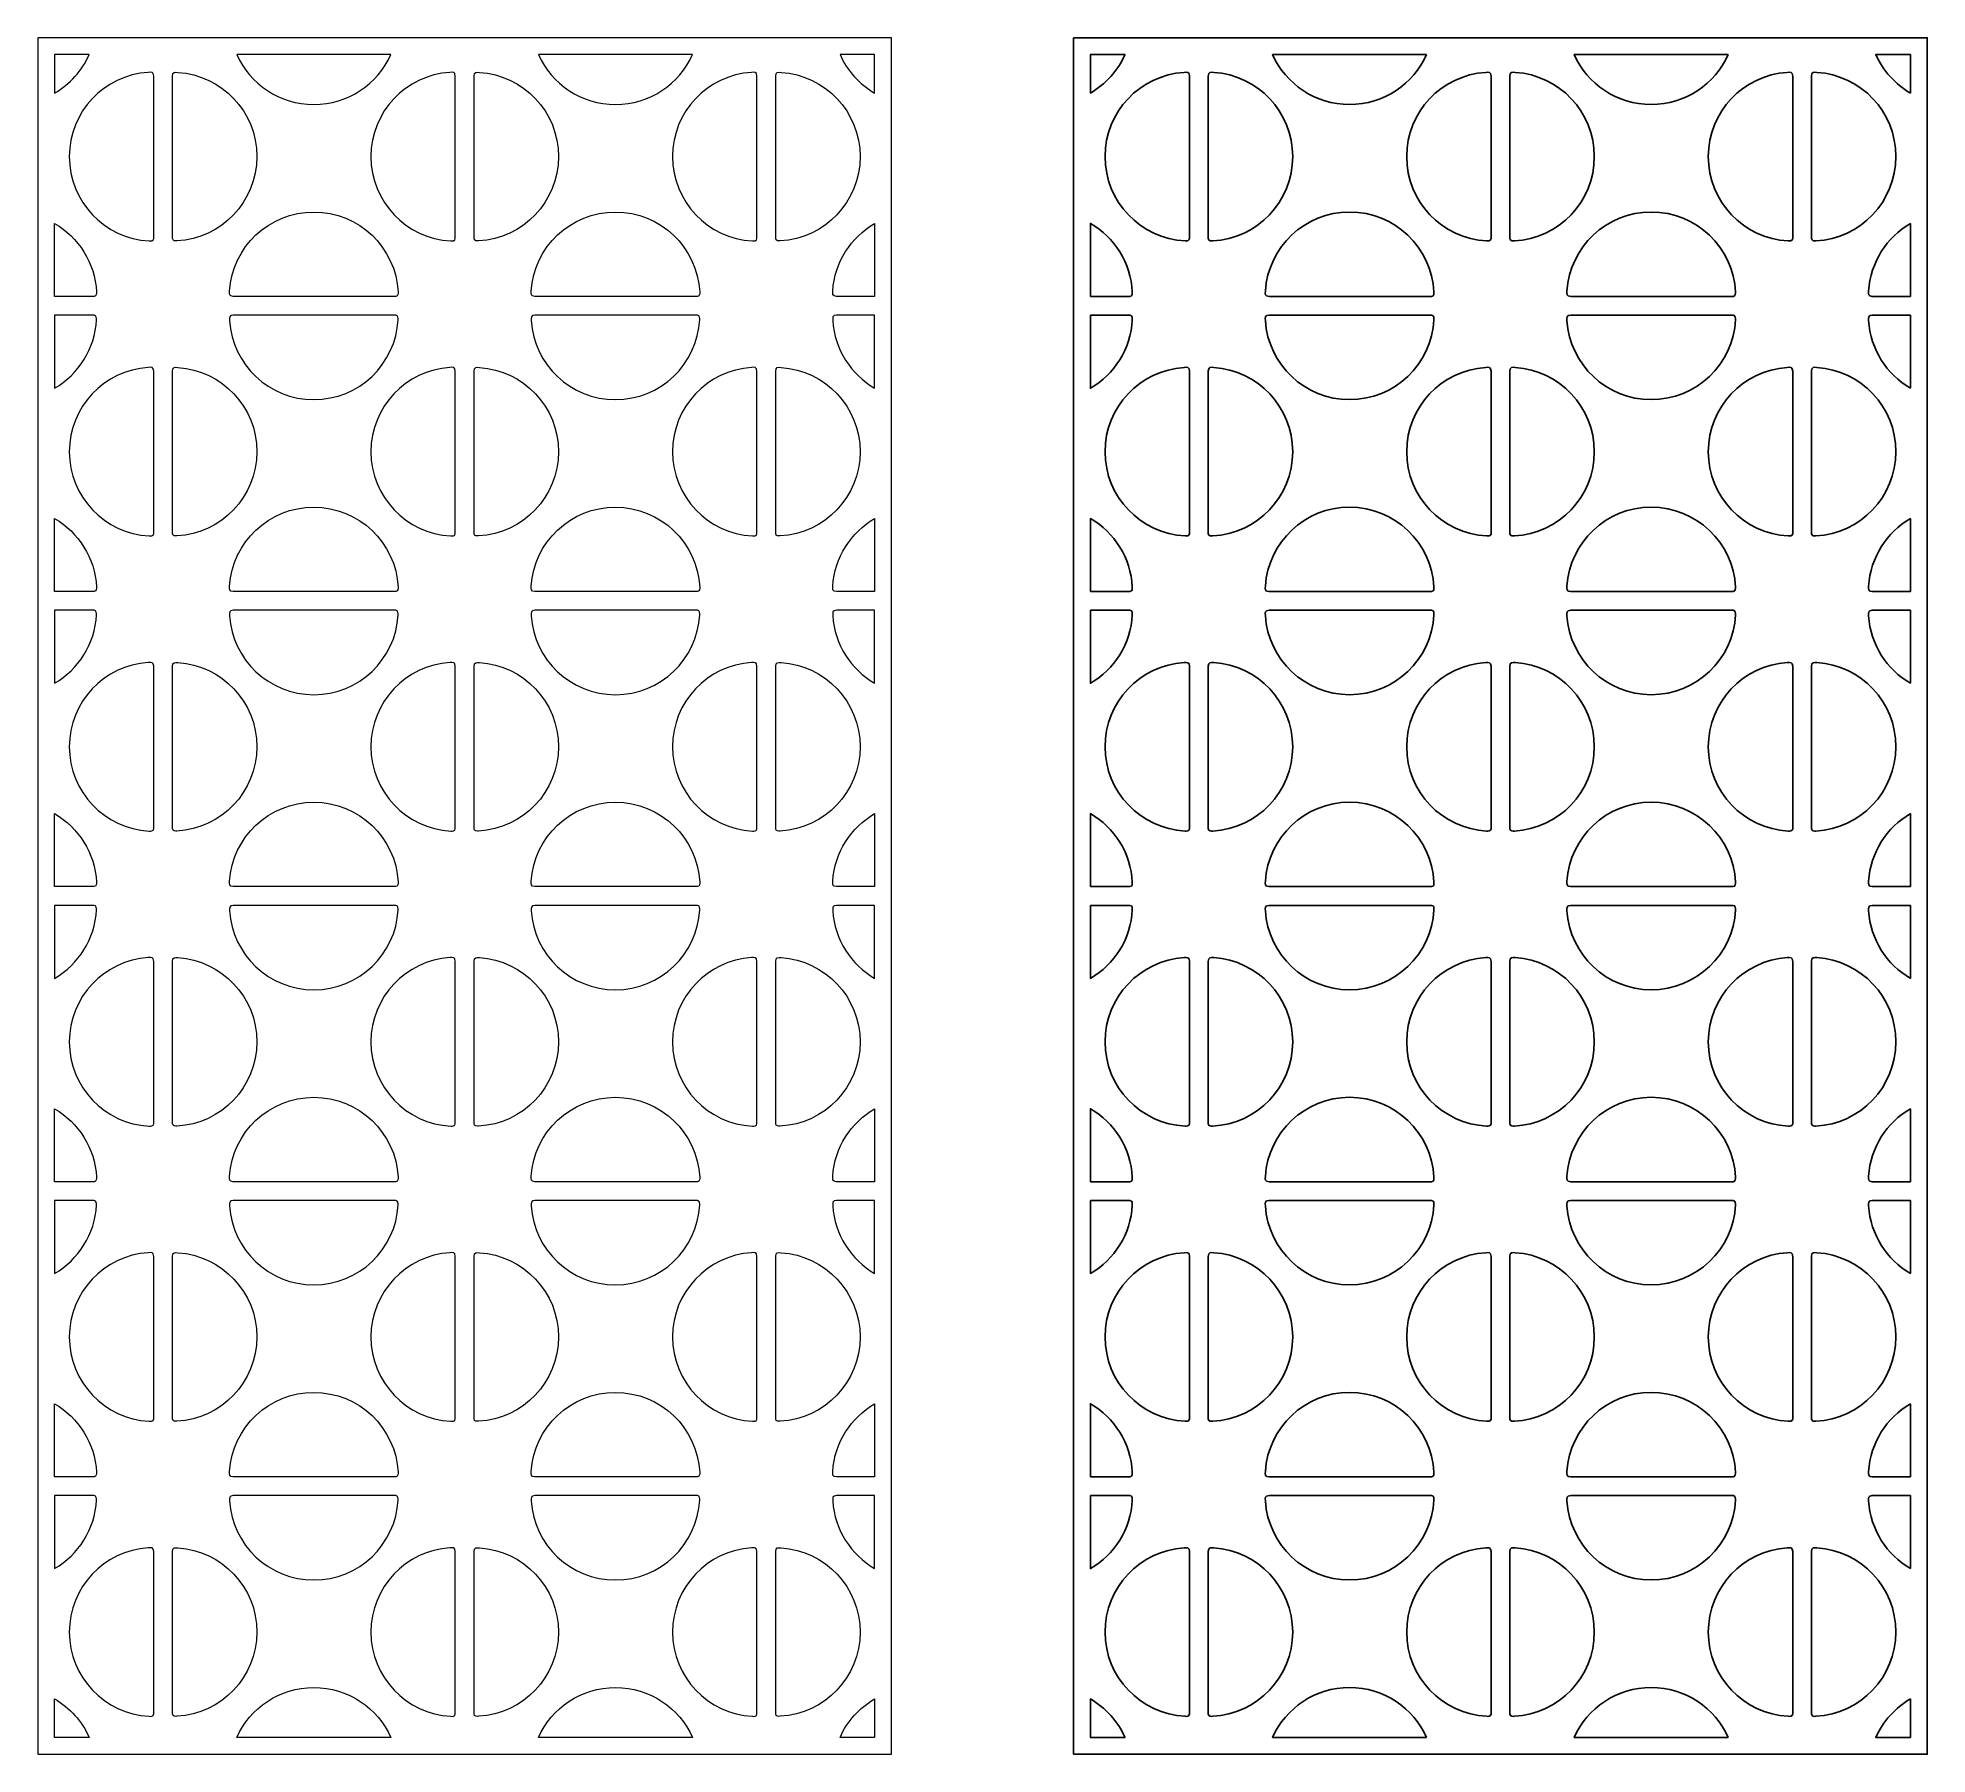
# Model space of a CAD drawing. Header units: centimetres. Extents: x -8.8 to 8, y -6.8 to 8.5.
import ezdxf

# ---------------------------------------------------------------- set-up
doc = ezdxf.new("R2010")
doc.units = ezdxf.units.CM
doc.header["$MEASUREMENT"] = 0
doc.layers.add('layer 1', color=7, linetype='Continuous')

msp = doc.modelspace()

# ---------------------------------------------------------------- linework, layer by layer
at = {"layer": 'layer 1', "color": 177, "lineweight": 9}
for points, knots in [([(-8.84847, 8.5064), (-8.84847, 8.5064), (-1.25294, 8.5064), (-1.25294, 8.5064), (-1.25294, 8.5064), (-1.25294, 8.5064), (-1.25294, -6.76726), (-1.25294, -6.76726), (-1.25294, -6.76726), (-1.25294, -6.76726), (-8.84847, -6.76726), (-8.84847, -6.76726), (-8.84847, -6.76726), (-8.84847, -6.76726), (-8.84847, 8.5064), (-8.84847, 8.5064)], [0, 0, 0, 0, 0.2, 0.2, 0.2, 0.2, 0.4, 0.4, 0.4, 0.4, 0.6, 0.6, 0.6, 0.6, 1, 1, 1, 1]), ([(-8.39052, 8.35661), (-8.45503, 8.21283), (-8.56343, 8.09301), (-8.69868, 8.01423), (-8.69868, 8.01423), (-8.69868, 8.01423), (-8.69868, 8.35661), (-8.69868, 8.35661), (-8.69868, 8.35661), (-8.69868, 8.35661), (-8.39052, 8.35661), (-8.39052, 8.35661)], [0, 0, 0, 0, 0.25, 0.25, 0.25, 0.25, 0.5, 0.5, 0.5, 0.5, 1, 1, 1, 1]), ([(-5.70683, 8.35661), (-5.82424, 8.09495), (-6.08701, 7.91264), (-6.39232, 7.91264), (-6.39232, 7.91264), (-6.69765, 7.91264), (-6.96046, 8.09494), (-7.07786, 8.35661), (-7.07786, 8.35661), (-7.07786, 8.35661), (-5.70683, 8.35661), (-5.70683, 8.35661)], [0, 0, 0, 0, 0.25, 0.25, 0.25, 0.25, 0.5, 0.5, 0.5, 0.5, 1, 1, 1, 1]), ([(-3.02313, 8.35661), (-3.14053, 8.09495), (-3.4033, 7.91264), (-3.7086, 7.91264), (-3.7086, 7.91264), (-4.01393, 7.91264), (-4.27675, 8.09494), (-4.39415, 8.35661), (-4.39415, 8.35661), (-4.39415, 8.35661), (-3.02313, 8.35661), (-3.02313, 8.35661)], [0, 0, 0, 0, 0.25, 0.25, 0.25, 0.25, 0.5, 0.5, 0.5, 0.5, 1, 1, 1, 1]), ([(-1.40273, 8.01452), (-1.53776, 8.0933), (-1.64599, 8.213), (-1.71043, 8.35661), (-1.71043, 8.35661), (-1.71043, 8.35661), (-1.40273, 8.35661), (-1.40273, 8.35661), (-1.40273, 8.35661), (-1.40273, 8.35661), (-1.40273, 8.01452), (-1.40273, 8.01452)], [0, 0, 0, 0, 0.25, 0.25, 0.25, 0.25, 0.5, 0.5, 0.5, 0.5, 1, 1, 1, 1]), ([(-7.81721, 7.44921), (-7.81721, 7.44921), (-7.81721, 6.72023), (-7.81721, 6.72023), (-7.81721, 6.72023), (-7.81721, 6.69727), (-7.8467, 6.69856), (-7.85697, 6.69926), (-7.85697, 6.69926), (-8.25319, 6.71995), (-8.56822, 7.04785), (-8.56822, 7.44921), (-8.56822, 7.44921), (-8.56822, 7.84771), (-8.25766, 8.1738), (-7.86542, 8.19869), (-7.86542, 8.19869), (-7.83882, 8.20094), (-7.81769, 8.20445), (-7.81721, 8.16568), (-7.81721, 8.16568), (-7.81721, 8.16568), (-7.81721, 7.44921), (-7.81721, 7.44921)], [0, 0, 0, 0, 0.14285714, 0.14285714, 0.14285714, 0.14285714, 0.28571429, 0.28571429, 0.28571429, 0.28571429, 0.42857143, 0.42857143, 0.42857143, 0.42857143, 0.57142857, 0.57142857, 0.57142857, 0.57142857, 0.71428571, 0.71428571, 0.71428571, 0.71428571, 1, 1, 1, 1]), ([(-7.65005, 7.44921), (-7.65005, 7.44921), (-7.65005, 6.72023), (-7.65005, 6.72023), (-7.65005, 6.72023), (-7.65005, 6.69727), (-7.62056, 6.69856), (-7.61029, 6.69926), (-7.61029, 6.69926), (-7.21407, 6.71995), (-6.89904, 7.04785), (-6.89904, 7.44921), (-6.89904, 7.44921), (-6.89904, 7.84771), (-7.2096, 8.1738), (-7.60184, 8.19869), (-7.60184, 8.19869), (-7.62843, 8.20094), (-7.64958, 8.20445), (-7.65005, 8.16568), (-7.65005, 8.16568), (-7.65005, 8.16568), (-7.65005, 7.44921), (-7.65005, 7.44921)], [0, 0, 0, 0, 0.14285714, 0.14285714, 0.14285714, 0.14285714, 0.28571429, 0.28571429, 0.28571429, 0.28571429, 0.42857143, 0.42857143, 0.42857143, 0.42857143, 0.57142857, 0.57142857, 0.57142857, 0.57142857, 0.71428571, 0.71428571, 0.71428571, 0.71428571, 1, 1, 1, 1]), ([(-5.1335, 7.44921), (-5.1335, 7.44921), (-5.1335, 6.72023), (-5.1335, 6.72023), (-5.1335, 6.72023), (-5.1335, 6.69727), (-5.16298, 6.69856), (-5.17325, 6.69926), (-5.17325, 6.69926), (-5.56948, 6.71995), (-5.8845, 7.04785), (-5.8845, 7.44921), (-5.8845, 7.44921), (-5.8845, 7.84771), (-5.57395, 8.1738), (-5.18171, 8.19869), (-5.18171, 8.19869), (-5.15511, 8.20094), (-5.13397, 8.20445), (-5.1335, 8.16568), (-5.1335, 8.16568), (-5.1335, 8.16568), (-5.1335, 7.44921), (-5.1335, 7.44921)], [0, 0, 0, 0, 0.14285714, 0.14285714, 0.14285714, 0.14285714, 0.28571429, 0.28571429, 0.28571429, 0.28571429, 0.42857143, 0.42857143, 0.42857143, 0.42857143, 0.57142857, 0.57142857, 0.57142857, 0.57142857, 0.71428571, 0.71428571, 0.71428571, 0.71428571, 1, 1, 1, 1]), ([(-4.96634, 7.44921), (-4.96634, 7.44921), (-4.96634, 6.72023), (-4.96634, 6.72023), (-4.96634, 6.72023), (-4.96634, 6.69727), (-4.93685, 6.69856), (-4.92658, 6.69926), (-4.92658, 6.69926), (-4.53036, 6.71995), (-4.21533, 7.04785), (-4.21533, 7.44921), (-4.21533, 7.44921), (-4.21533, 7.84771), (-4.52588, 8.1738), (-4.91812, 8.19869), (-4.91812, 8.19869), (-4.94472, 8.20094), (-4.96586, 8.20445), (-4.96634, 8.16568), (-4.96634, 8.16568), (-4.96634, 8.16568), (-4.96634, 7.44921), (-4.96634, 7.44921)], [0, 0, 0, 0, 0.14285714, 0.14285714, 0.14285714, 0.14285714, 0.28571429, 0.28571429, 0.28571429, 0.28571429, 0.42857143, 0.42857143, 0.42857143, 0.42857143, 0.57142857, 0.57142857, 0.57142857, 0.57142857, 0.71428571, 0.71428571, 0.71428571, 0.71428571, 1, 1, 1, 1]), ([(-2.44978, 7.44921), (-2.44978, 7.44921), (-2.44978, 6.72023), (-2.44978, 6.72023), (-2.44978, 6.72023), (-2.44978, 6.69727), (-2.47927, 6.69856), (-2.48954, 6.69926), (-2.48954, 6.69926), (-2.88576, 6.71995), (-3.20079, 7.04785), (-3.20079, 7.44921), (-3.20079, 7.44921), (-3.20079, 7.84771), (-2.89024, 8.1738), (-2.498, 8.19869), (-2.498, 8.19869), (-2.4714, 8.20094), (-2.45026, 8.20445), (-2.44978, 8.16568), (-2.44978, 8.16568), (-2.44978, 8.16568), (-2.44978, 7.44921), (-2.44978, 7.44921)], [0, 0, 0, 0, 0.14285714, 0.14285714, 0.14285714, 0.14285714, 0.28571429, 0.28571429, 0.28571429, 0.28571429, 0.42857143, 0.42857143, 0.42857143, 0.42857143, 0.57142857, 0.57142857, 0.57142857, 0.57142857, 0.71428571, 0.71428571, 0.71428571, 0.71428571, 1, 1, 1, 1]), ([(-2.28262, 7.44921), (-2.28262, 7.44921), (-2.28262, 6.72023), (-2.28262, 6.72023), (-2.28262, 6.72023), (-2.28262, 6.69727), (-2.25314, 6.69856), (-2.24287, 6.69926), (-2.24287, 6.69926), (-1.84664, 6.71995), (-1.53162, 7.04785), (-1.53162, 7.44921), (-1.53162, 7.44921), (-1.53162, 7.84771), (-1.84217, 8.1738), (-2.23441, 8.19869), (-2.23441, 8.19869), (-2.26101, 8.20094), (-2.28215, 8.20445), (-2.28262, 8.16568), (-2.28262, 8.16568), (-2.28262, 8.16568), (-2.28262, 7.44921), (-2.28262, 7.44921)], [0, 0, 0, 0, 0.14285714, 0.14285714, 0.14285714, 0.14285714, 0.28571429, 0.28571429, 0.28571429, 0.28571429, 0.42857143, 0.42857143, 0.42857143, 0.42857143, 0.57142857, 0.57142857, 0.57142857, 0.57142857, 0.71428571, 0.71428571, 0.71428571, 0.71428571, 1, 1, 1, 1]), ([(-6.39232, 6.20492), (-6.39232, 6.20492), (-5.66335, 6.20492), (-5.66335, 6.20492), (-5.66335, 6.20492), (-5.64038, 6.20492), (-5.64168, 6.2344), (-5.64237, 6.24468), (-5.64237, 6.24468), (-5.66306, 6.6409), (-5.99096, 6.95592), (-6.39232, 6.95592), (-6.39232, 6.95592), (-6.79083, 6.95592), (-7.11692, 6.64537), (-7.1418, 6.25313), (-7.1418, 6.25313), (-7.14404, 6.22653), (-7.14756, 6.20539), (-7.10879, 6.20492), (-7.10879, 6.20492), (-7.10879, 6.20492), (-6.39232, 6.20492), (-6.39232, 6.20492)], [0, 0, 0, 0, 0.14285714, 0.14285714, 0.14285714, 0.14285714, 0.28571429, 0.28571429, 0.28571429, 0.28571429, 0.42857143, 0.42857143, 0.42857143, 0.42857143, 0.57142857, 0.57142857, 0.57142857, 0.57142857, 0.71428571, 0.71428571, 0.71428571, 0.71428571, 1, 1, 1, 1]), ([(-3.7086, 6.20492), (-3.7086, 6.20492), (-2.97963, 6.20492), (-2.97963, 6.20492), (-2.97963, 6.20492), (-2.95666, 6.20492), (-2.95796, 6.2344), (-2.95866, 6.24468), (-2.95866, 6.24468), (-2.97935, 6.6409), (-3.30725, 6.95592), (-3.7086, 6.95592), (-3.7086, 6.95592), (-4.10711, 6.95592), (-4.4332, 6.64537), (-4.45809, 6.25313), (-4.45809, 6.25313), (-4.46033, 6.22653), (-4.46384, 6.20539), (-4.42508, 6.20492), (-4.42508, 6.20492), (-4.42508, 6.20492), (-3.7086, 6.20492), (-3.7086, 6.20492)], [0, 0, 0, 0, 0.14285714, 0.14285714, 0.14285714, 0.14285714, 0.28571429, 0.28571429, 0.28571429, 0.28571429, 0.42857143, 0.42857143, 0.42857143, 0.42857143, 0.57142857, 0.57142857, 0.57142857, 0.57142857, 0.71428571, 0.71428571, 0.71428571, 0.71428571, 1, 1, 1, 1]), ([(-8.69868, 6.20492), (-8.69868, 6.20492), (-8.34706, 6.20492), (-8.34706, 6.20492), (-8.34706, 6.20492), (-8.32409, 6.20492), (-8.32539, 6.2344), (-8.32608, 6.24468), (-8.32608, 6.24468), (-8.33969, 6.50511), (-8.48601, 6.73045), (-8.69868, 6.85432), (-8.69868, 6.85432), (-8.69868, 6.85432), (-8.69868, 6.20492), (-8.69868, 6.20492)], [0, 0, 0, 0, 0.2, 0.2, 0.2, 0.2, 0.4, 0.4, 0.4, 0.4, 0.6, 0.6, 0.6, 0.6, 1, 1, 1, 1]), ([(-1.40273, 6.85403), (-1.61284, 6.73144), (-1.75809, 6.50979), (-1.77438, 6.25313), (-1.77438, 6.25313), (-1.77662, 6.22653), (-1.78013, 6.20539), (-1.74136, 6.20492), (-1.74136, 6.20492), (-1.74136, 6.20492), (-1.40273, 6.20492), (-1.40273, 6.20492), (-1.40273, 6.20492), (-1.40273, 6.20492), (-1.40273, 6.85403), (-1.40273, 6.85403)], [0, 0, 0, 0, 0.2, 0.2, 0.2, 0.2, 0.4, 0.4, 0.4, 0.4, 0.6, 0.6, 0.6, 0.6, 1, 1, 1, 1]), ([(-8.69868, 6.03776), (-8.69868, 6.03776), (-8.34706, 6.03776), (-8.34706, 6.03776), (-8.34706, 6.03776), (-8.32409, 6.03776), (-8.32539, 6.00827), (-8.32608, 5.998), (-8.32608, 5.998), (-8.33969, 5.73757), (-8.48601, 5.51222), (-8.69868, 5.38835), (-8.69868, 5.38835), (-8.69868, 5.38835), (-8.69868, 6.03776), (-8.69868, 6.03776)], [0, 0, 0, 0, 0.2, 0.2, 0.2, 0.2, 0.4, 0.4, 0.4, 0.4, 0.6, 0.6, 0.6, 0.6, 1, 1, 1, 1]), ([(-6.39232, 6.03776), (-6.39232, 6.03776), (-5.66335, 6.03776), (-5.66335, 6.03776), (-5.66335, 6.03776), (-5.64038, 6.03776), (-5.64168, 6.00827), (-5.64237, 5.998), (-5.64237, 5.998), (-5.66306, 5.60178), (-5.99096, 5.28675), (-6.39232, 5.28675), (-6.39232, 5.28675), (-6.79083, 5.28675), (-7.11692, 5.5973), (-7.1418, 5.98954), (-7.1418, 5.98954), (-7.14404, 6.01615), (-7.14756, 6.03728), (-7.10879, 6.03776), (-7.10879, 6.03776), (-7.10879, 6.03776), (-6.39232, 6.03776), (-6.39232, 6.03776)], [0, 0, 0, 0, 0.14285714, 0.14285714, 0.14285714, 0.14285714, 0.28571429, 0.28571429, 0.28571429, 0.28571429, 0.42857143, 0.42857143, 0.42857143, 0.42857143, 0.57142857, 0.57142857, 0.57142857, 0.57142857, 0.71428571, 0.71428571, 0.71428571, 0.71428571, 1, 1, 1, 1]), ([(-3.7086, 6.03776), (-3.7086, 6.03776), (-2.97963, 6.03776), (-2.97963, 6.03776), (-2.97963, 6.03776), (-2.95666, 6.03776), (-2.95796, 6.00827), (-2.95866, 5.998), (-2.95866, 5.998), (-2.97935, 5.60178), (-3.30725, 5.28675), (-3.7086, 5.28675), (-3.7086, 5.28675), (-4.10711, 5.28675), (-4.4332, 5.5973), (-4.45809, 5.98954), (-4.45809, 5.98954), (-4.46033, 6.01615), (-4.46384, 6.03728), (-4.42508, 6.03776), (-4.42508, 6.03776), (-4.42508, 6.03776), (-3.7086, 6.03776), (-3.7086, 6.03776)], [0, 0, 0, 0, 0.14285714, 0.14285714, 0.14285714, 0.14285714, 0.28571429, 0.28571429, 0.28571429, 0.28571429, 0.42857143, 0.42857143, 0.42857143, 0.42857143, 0.57142857, 0.57142857, 0.57142857, 0.57142857, 0.71428571, 0.71428571, 0.71428571, 0.71428571, 1, 1, 1, 1]), ([(-1.40273, 5.38863), (-1.61284, 5.51122), (-1.75809, 5.73289), (-1.77438, 5.98954), (-1.77438, 5.98954), (-1.77662, 6.01615), (-1.78013, 6.03728), (-1.74136, 6.03776), (-1.74136, 6.03776), (-1.74136, 6.03776), (-1.40273, 6.03776), (-1.40273, 6.03776), (-1.40273, 6.03776), (-1.40273, 6.03776), (-1.40273, 5.38863), (-1.40273, 5.38863)], [0, 0, 0, 0, 0.2, 0.2, 0.2, 0.2, 0.4, 0.4, 0.4, 0.4, 0.6, 0.6, 0.6, 0.6, 1, 1, 1, 1]), ([(-7.81721, 4.82332), (-7.81721, 4.82332), (-7.81721, 4.09435), (-7.81721, 4.09435), (-7.81721, 4.09435), (-7.81721, 4.07138), (-7.8467, 4.07268), (-7.85697, 4.07337), (-7.85697, 4.07337), (-8.25319, 4.09407), (-8.56822, 4.42197), (-8.56822, 4.82332), (-8.56822, 4.82332), (-8.56822, 5.22183), (-8.25766, 5.54792), (-7.86542, 5.57281), (-7.86542, 5.57281), (-7.83882, 5.57505), (-7.81769, 5.57856), (-7.81721, 5.53979), (-7.81721, 5.53979), (-7.81721, 5.53979), (-7.81721, 4.82332), (-7.81721, 4.82332)], [0, 0, 0, 0, 0.14285714, 0.14285714, 0.14285714, 0.14285714, 0.28571429, 0.28571429, 0.28571429, 0.28571429, 0.42857143, 0.42857143, 0.42857143, 0.42857143, 0.57142857, 0.57142857, 0.57142857, 0.57142857, 0.71428571, 0.71428571, 0.71428571, 0.71428571, 1, 1, 1, 1]), ([(-7.65005, 4.82332), (-7.65005, 4.82332), (-7.65005, 4.09435), (-7.65005, 4.09435), (-7.65005, 4.09435), (-7.65005, 4.07138), (-7.62056, 4.07268), (-7.61029, 4.07337), (-7.61029, 4.07337), (-7.21407, 4.09407), (-6.89904, 4.42197), (-6.89904, 4.82332), (-6.89904, 4.82332), (-6.89904, 5.22183), (-7.2096, 5.54792), (-7.60184, 5.57281), (-7.60184, 5.57281), (-7.62843, 5.57505), (-7.64958, 5.57856), (-7.65005, 5.53979), (-7.65005, 5.53979), (-7.65005, 5.53979), (-7.65005, 4.82332), (-7.65005, 4.82332)], [0, 0, 0, 0, 0.14285714, 0.14285714, 0.14285714, 0.14285714, 0.28571429, 0.28571429, 0.28571429, 0.28571429, 0.42857143, 0.42857143, 0.42857143, 0.42857143, 0.57142857, 0.57142857, 0.57142857, 0.57142857, 0.71428571, 0.71428571, 0.71428571, 0.71428571, 1, 1, 1, 1]), ([(-5.1335, 4.82332), (-5.1335, 4.82332), (-5.1335, 4.09435), (-5.1335, 4.09435), (-5.1335, 4.09435), (-5.1335, 4.07138), (-5.16298, 4.07268), (-5.17325, 4.07337), (-5.17325, 4.07337), (-5.56948, 4.09407), (-5.8845, 4.42197), (-5.8845, 4.82332), (-5.8845, 4.82332), (-5.8845, 5.22183), (-5.57395, 5.54792), (-5.18171, 5.57281), (-5.18171, 5.57281), (-5.15511, 5.57505), (-5.13397, 5.57856), (-5.1335, 5.53979), (-5.1335, 5.53979), (-5.1335, 5.53979), (-5.1335, 4.82332), (-5.1335, 4.82332)], [0, 0, 0, 0, 0.14285714, 0.14285714, 0.14285714, 0.14285714, 0.28571429, 0.28571429, 0.28571429, 0.28571429, 0.42857143, 0.42857143, 0.42857143, 0.42857143, 0.57142857, 0.57142857, 0.57142857, 0.57142857, 0.71428571, 0.71428571, 0.71428571, 0.71428571, 1, 1, 1, 1]), ([(-4.96634, 4.82332), (-4.96634, 4.82332), (-4.96634, 4.09435), (-4.96634, 4.09435), (-4.96634, 4.09435), (-4.96634, 4.07138), (-4.93685, 4.07268), (-4.92658, 4.07337), (-4.92658, 4.07337), (-4.53036, 4.09407), (-4.21533, 4.42197), (-4.21533, 4.82332), (-4.21533, 4.82332), (-4.21533, 5.22183), (-4.52588, 5.54792), (-4.91812, 5.57281), (-4.91812, 5.57281), (-4.94472, 5.57505), (-4.96586, 5.57856), (-4.96634, 5.53979), (-4.96634, 5.53979), (-4.96634, 5.53979), (-4.96634, 4.82332), (-4.96634, 4.82332)], [0, 0, 0, 0, 0.14285714, 0.14285714, 0.14285714, 0.14285714, 0.28571429, 0.28571429, 0.28571429, 0.28571429, 0.42857143, 0.42857143, 0.42857143, 0.42857143, 0.57142857, 0.57142857, 0.57142857, 0.57142857, 0.71428571, 0.71428571, 0.71428571, 0.71428571, 1, 1, 1, 1]), ([(-2.44978, 4.82332), (-2.44978, 4.82332), (-2.44978, 4.09435), (-2.44978, 4.09435), (-2.44978, 4.09435), (-2.44978, 4.07138), (-2.47927, 4.07268), (-2.48954, 4.07337), (-2.48954, 4.07337), (-2.88576, 4.09407), (-3.20079, 4.42197), (-3.20079, 4.82332), (-3.20079, 4.82332), (-3.20079, 5.22183), (-2.89024, 5.54792), (-2.498, 5.57281), (-2.498, 5.57281), (-2.4714, 5.57505), (-2.45026, 5.57856), (-2.44978, 5.53979), (-2.44978, 5.53979), (-2.44978, 5.53979), (-2.44978, 4.82332), (-2.44978, 4.82332)], [0, 0, 0, 0, 0.14285714, 0.14285714, 0.14285714, 0.14285714, 0.28571429, 0.28571429, 0.28571429, 0.28571429, 0.42857143, 0.42857143, 0.42857143, 0.42857143, 0.57142857, 0.57142857, 0.57142857, 0.57142857, 0.71428571, 0.71428571, 0.71428571, 0.71428571, 1, 1, 1, 1]), ([(-2.28262, 4.82332), (-2.28262, 4.82332), (-2.28262, 4.09435), (-2.28262, 4.09435), (-2.28262, 4.09435), (-2.28262, 4.07138), (-2.25314, 4.07268), (-2.24287, 4.07337), (-2.24287, 4.07337), (-1.84664, 4.09407), (-1.53162, 4.42197), (-1.53162, 4.82332), (-1.53162, 4.82332), (-1.53162, 5.22183), (-1.84217, 5.54792), (-2.23441, 5.57281), (-2.23441, 5.57281), (-2.26101, 5.57505), (-2.28215, 5.57856), (-2.28262, 5.53979), (-2.28262, 5.53979), (-2.28262, 5.53979), (-2.28262, 4.82332), (-2.28262, 4.82332)], [0, 0, 0, 0, 0.14285714, 0.14285714, 0.14285714, 0.14285714, 0.28571429, 0.28571429, 0.28571429, 0.28571429, 0.42857143, 0.42857143, 0.42857143, 0.42857143, 0.57142857, 0.57142857, 0.57142857, 0.57142857, 0.71428571, 0.71428571, 0.71428571, 0.71428571, 1, 1, 1, 1]), ([(-8.69868, 3.57904), (-8.69868, 3.57904), (-8.34706, 3.57904), (-8.34706, 3.57904), (-8.34706, 3.57904), (-8.32409, 3.57904), (-8.32539, 3.60852), (-8.32608, 3.61879), (-8.32608, 3.61879), (-8.33969, 3.87922), (-8.48601, 4.10457), (-8.69868, 4.22844), (-8.69868, 4.22844), (-8.69868, 4.22844), (-8.69868, 3.57904), (-8.69868, 3.57904)], [0, 0, 0, 0, 0.2, 0.2, 0.2, 0.2, 0.4, 0.4, 0.4, 0.4, 0.6, 0.6, 0.6, 0.6, 1, 1, 1, 1]), ([(-6.39232, 3.57904), (-6.39232, 3.57904), (-5.66335, 3.57904), (-5.66335, 3.57904), (-5.66335, 3.57904), (-5.64038, 3.57904), (-5.64168, 3.60852), (-5.64237, 3.61879), (-5.64237, 3.61879), (-5.66306, 4.01501), (-5.99096, 4.33004), (-6.39232, 4.33004), (-6.39232, 4.33004), (-6.79083, 4.33004), (-7.11692, 4.01949), (-7.1418, 3.62725), (-7.1418, 3.62725), (-7.14404, 3.60065), (-7.14756, 3.57951), (-7.10879, 3.57904), (-7.10879, 3.57904), (-7.10879, 3.57904), (-6.39232, 3.57904), (-6.39232, 3.57904)], [0, 0, 0, 0, 0.14285714, 0.14285714, 0.14285714, 0.14285714, 0.28571429, 0.28571429, 0.28571429, 0.28571429, 0.42857143, 0.42857143, 0.42857143, 0.42857143, 0.57142857, 0.57142857, 0.57142857, 0.57142857, 0.71428571, 0.71428571, 0.71428571, 0.71428571, 1, 1, 1, 1]), ([(-3.7086, 3.57904), (-3.7086, 3.57904), (-2.97963, 3.57904), (-2.97963, 3.57904), (-2.97963, 3.57904), (-2.95666, 3.57904), (-2.95796, 3.60852), (-2.95866, 3.61879), (-2.95866, 3.61879), (-2.97935, 4.01501), (-3.30725, 4.33004), (-3.7086, 4.33004), (-3.7086, 4.33004), (-4.10711, 4.33004), (-4.4332, 4.01949), (-4.45809, 3.62725), (-4.45809, 3.62725), (-4.46033, 3.60065), (-4.46384, 3.57951), (-4.42508, 3.57904), (-4.42508, 3.57904), (-4.42508, 3.57904), (-3.7086, 3.57904), (-3.7086, 3.57904)], [0, 0, 0, 0, 0.14285714, 0.14285714, 0.14285714, 0.14285714, 0.28571429, 0.28571429, 0.28571429, 0.28571429, 0.42857143, 0.42857143, 0.42857143, 0.42857143, 0.57142857, 0.57142857, 0.57142857, 0.57142857, 0.71428571, 0.71428571, 0.71428571, 0.71428571, 1, 1, 1, 1]), ([(-1.40273, 4.22815), (-1.61284, 4.10556), (-1.75809, 3.8839), (-1.77438, 3.62725), (-1.77438, 3.62725), (-1.77662, 3.60065), (-1.78013, 3.57951), (-1.74136, 3.57904), (-1.74136, 3.57904), (-1.74136, 3.57904), (-1.40273, 3.57904), (-1.40273, 3.57904), (-1.40273, 3.57904), (-1.40273, 3.57904), (-1.40273, 4.22815), (-1.40273, 4.22815)], [0, 0, 0, 0, 0.2, 0.2, 0.2, 0.2, 0.4, 0.4, 0.4, 0.4, 0.6, 0.6, 0.6, 0.6, 1, 1, 1, 1]), ([(-8.69868, 3.41187), (-8.69868, 3.41187), (-8.34706, 3.41187), (-8.34706, 3.41187), (-8.34706, 3.41187), (-8.32409, 3.41187), (-8.32539, 3.38239), (-8.32608, 3.37212), (-8.32608, 3.37212), (-8.33969, 3.11168), (-8.48601, 2.88634), (-8.69868, 2.76246), (-8.69868, 2.76246), (-8.69868, 2.76246), (-8.69868, 3.41187), (-8.69868, 3.41187)], [0, 0, 0, 0, 0.2, 0.2, 0.2, 0.2, 0.4, 0.4, 0.4, 0.4, 0.6, 0.6, 0.6, 0.6, 1, 1, 1, 1]), ([(-6.39232, 3.41187), (-6.39232, 3.41187), (-5.66335, 3.41187), (-5.66335, 3.41187), (-5.66335, 3.41187), (-5.64038, 3.41187), (-5.64168, 3.38239), (-5.64237, 3.37212), (-5.64237, 3.37212), (-5.66306, 2.97589), (-5.99096, 2.66087), (-6.39232, 2.66087), (-6.39232, 2.66087), (-6.79083, 2.66087), (-7.11692, 2.97142), (-7.1418, 3.36366), (-7.1418, 3.36366), (-7.14404, 3.39026), (-7.14756, 3.4114), (-7.10879, 3.41187), (-7.10879, 3.41187), (-7.10879, 3.41187), (-6.39232, 3.41187), (-6.39232, 3.41187)], [0, 0, 0, 0, 0.14285714, 0.14285714, 0.14285714, 0.14285714, 0.28571429, 0.28571429, 0.28571429, 0.28571429, 0.42857143, 0.42857143, 0.42857143, 0.42857143, 0.57142857, 0.57142857, 0.57142857, 0.57142857, 0.71428571, 0.71428571, 0.71428571, 0.71428571, 1, 1, 1, 1]), ([(-3.7086, 3.41187), (-3.7086, 3.41187), (-2.97963, 3.41187), (-2.97963, 3.41187), (-2.97963, 3.41187), (-2.95666, 3.41187), (-2.95796, 3.38239), (-2.95866, 3.37212), (-2.95866, 3.37212), (-2.97935, 2.97589), (-3.30725, 2.66087), (-3.7086, 2.66087), (-3.7086, 2.66087), (-4.10711, 2.66087), (-4.4332, 2.97142), (-4.45809, 3.36366), (-4.45809, 3.36366), (-4.46033, 3.39026), (-4.46384, 3.4114), (-4.42508, 3.41187), (-4.42508, 3.41187), (-4.42508, 3.41187), (-3.7086, 3.41187), (-3.7086, 3.41187)], [0, 0, 0, 0, 0.14285714, 0.14285714, 0.14285714, 0.14285714, 0.28571429, 0.28571429, 0.28571429, 0.28571429, 0.42857143, 0.42857143, 0.42857143, 0.42857143, 0.57142857, 0.57142857, 0.57142857, 0.57142857, 0.71428571, 0.71428571, 0.71428571, 0.71428571, 1, 1, 1, 1]), ([(-1.40273, 2.76275), (-1.61284, 2.88534), (-1.75809, 3.107), (-1.77438, 3.36366), (-1.77438, 3.36366), (-1.77662, 3.39026), (-1.78013, 3.4114), (-1.74136, 3.41187), (-1.74136, 3.41187), (-1.74136, 3.41187), (-1.40273, 3.41187), (-1.40273, 3.41187), (-1.40273, 3.41187), (-1.40273, 3.41187), (-1.40273, 2.76275), (-1.40273, 2.76275)], [0, 0, 0, 0, 0.2, 0.2, 0.2, 0.2, 0.4, 0.4, 0.4, 0.4, 0.6, 0.6, 0.6, 0.6, 1, 1, 1, 1]), ([(-7.81721, 2.19744), (-7.81721, 2.19744), (-7.81721, 1.46846), (-7.81721, 1.46846), (-7.81721, 1.46846), (-7.81721, 1.4455), (-7.8467, 1.44679), (-7.85697, 1.44749), (-7.85697, 1.44749), (-8.25319, 1.46819), (-8.56822, 1.79609), (-8.56822, 2.19744), (-8.56822, 2.19744), (-8.56822, 2.59594), (-8.25766, 2.92203), (-7.86542, 2.94692), (-7.86542, 2.94692), (-7.83882, 2.94917), (-7.81769, 2.95268), (-7.81721, 2.91391), (-7.81721, 2.91391), (-7.81721, 2.91391), (-7.81721, 2.19744), (-7.81721, 2.19744)], [0, 0, 0, 0, 0.14285714, 0.14285714, 0.14285714, 0.14285714, 0.28571429, 0.28571429, 0.28571429, 0.28571429, 0.42857143, 0.42857143, 0.42857143, 0.42857143, 0.57142857, 0.57142857, 0.57142857, 0.57142857, 0.71428571, 0.71428571, 0.71428571, 0.71428571, 1, 1, 1, 1]), ([(-7.65005, 2.19744), (-7.65005, 2.19744), (-7.65005, 1.46846), (-7.65005, 1.46846), (-7.65005, 1.46846), (-7.65005, 1.4455), (-7.62056, 1.44679), (-7.61029, 1.44749), (-7.61029, 1.44749), (-7.21407, 1.46819), (-6.89904, 1.79609), (-6.89904, 2.19744), (-6.89904, 2.19744), (-6.89904, 2.59594), (-7.2096, 2.92203), (-7.60184, 2.94692), (-7.60184, 2.94692), (-7.62843, 2.94917), (-7.64958, 2.95268), (-7.65005, 2.91391), (-7.65005, 2.91391), (-7.65005, 2.91391), (-7.65005, 2.19744), (-7.65005, 2.19744)], [0, 0, 0, 0, 0.14285714, 0.14285714, 0.14285714, 0.14285714, 0.28571429, 0.28571429, 0.28571429, 0.28571429, 0.42857143, 0.42857143, 0.42857143, 0.42857143, 0.57142857, 0.57142857, 0.57142857, 0.57142857, 0.71428571, 0.71428571, 0.71428571, 0.71428571, 1, 1, 1, 1]), ([(-5.1335, 2.19744), (-5.1335, 2.19744), (-5.1335, 1.46846), (-5.1335, 1.46846), (-5.1335, 1.46846), (-5.1335, 1.4455), (-5.16298, 1.44679), (-5.17325, 1.44749), (-5.17325, 1.44749), (-5.56948, 1.46819), (-5.8845, 1.79609), (-5.8845, 2.19744), (-5.8845, 2.19744), (-5.8845, 2.59594), (-5.57395, 2.92203), (-5.18171, 2.94692), (-5.18171, 2.94692), (-5.15511, 2.94917), (-5.13397, 2.95268), (-5.1335, 2.91391), (-5.1335, 2.91391), (-5.1335, 2.91391), (-5.1335, 2.19744), (-5.1335, 2.19744)], [0, 0, 0, 0, 0.14285714, 0.14285714, 0.14285714, 0.14285714, 0.28571429, 0.28571429, 0.28571429, 0.28571429, 0.42857143, 0.42857143, 0.42857143, 0.42857143, 0.57142857, 0.57142857, 0.57142857, 0.57142857, 0.71428571, 0.71428571, 0.71428571, 0.71428571, 1, 1, 1, 1]), ([(-4.96634, 2.19744), (-4.96634, 2.19744), (-4.96634, 1.46846), (-4.96634, 1.46846), (-4.96634, 1.46846), (-4.96634, 1.4455), (-4.93685, 1.44679), (-4.92658, 1.44749), (-4.92658, 1.44749), (-4.53036, 1.46819), (-4.21533, 1.79609), (-4.21533, 2.19744), (-4.21533, 2.19744), (-4.21533, 2.59594), (-4.52588, 2.92203), (-4.91812, 2.94692), (-4.91812, 2.94692), (-4.94472, 2.94917), (-4.96586, 2.95268), (-4.96634, 2.91391), (-4.96634, 2.91391), (-4.96634, 2.91391), (-4.96634, 2.19744), (-4.96634, 2.19744)], [0, 0, 0, 0, 0.14285714, 0.14285714, 0.14285714, 0.14285714, 0.28571429, 0.28571429, 0.28571429, 0.28571429, 0.42857143, 0.42857143, 0.42857143, 0.42857143, 0.57142857, 0.57142857, 0.57142857, 0.57142857, 0.71428571, 0.71428571, 0.71428571, 0.71428571, 1, 1, 1, 1]), ([(-2.44978, 2.19744), (-2.44978, 2.19744), (-2.44978, 1.46846), (-2.44978, 1.46846), (-2.44978, 1.46846), (-2.44978, 1.4455), (-2.47927, 1.44679), (-2.48954, 1.44749), (-2.48954, 1.44749), (-2.88576, 1.46819), (-3.20079, 1.79609), (-3.20079, 2.19744), (-3.20079, 2.19744), (-3.20079, 2.59594), (-2.89024, 2.92203), (-2.498, 2.94692), (-2.498, 2.94692), (-2.4714, 2.94917), (-2.45026, 2.95268), (-2.44978, 2.91391), (-2.44978, 2.91391), (-2.44978, 2.91391), (-2.44978, 2.19744), (-2.44978, 2.19744)], [0, 0, 0, 0, 0.14285714, 0.14285714, 0.14285714, 0.14285714, 0.28571429, 0.28571429, 0.28571429, 0.28571429, 0.42857143, 0.42857143, 0.42857143, 0.42857143, 0.57142857, 0.57142857, 0.57142857, 0.57142857, 0.71428571, 0.71428571, 0.71428571, 0.71428571, 1, 1, 1, 1]), ([(-2.28262, 2.19744), (-2.28262, 2.19744), (-2.28262, 1.46846), (-2.28262, 1.46846), (-2.28262, 1.46846), (-2.28262, 1.4455), (-2.25314, 1.44679), (-2.24287, 1.44749), (-2.24287, 1.44749), (-1.84664, 1.46819), (-1.53162, 1.79609), (-1.53162, 2.19744), (-1.53162, 2.19744), (-1.53162, 2.59594), (-1.84217, 2.92203), (-2.23441, 2.94692), (-2.23441, 2.94692), (-2.26101, 2.94917), (-2.28215, 2.95268), (-2.28262, 2.91391), (-2.28262, 2.91391), (-2.28262, 2.91391), (-2.28262, 2.19744), (-2.28262, 2.19744)], [0, 0, 0, 0, 0.14285714, 0.14285714, 0.14285714, 0.14285714, 0.28571429, 0.28571429, 0.28571429, 0.28571429, 0.42857143, 0.42857143, 0.42857143, 0.42857143, 0.57142857, 0.57142857, 0.57142857, 0.57142857, 0.71428571, 0.71428571, 0.71428571, 0.71428571, 1, 1, 1, 1]), ([(-6.39232, 0.95315), (-6.39232, 0.95315), (-5.66335, 0.95315), (-5.66335, 0.95315), (-5.66335, 0.95315), (-5.64038, 0.95315), (-5.64168, 0.98264), (-5.64237, 0.99291), (-5.64237, 0.99291), (-5.66306, 1.38913), (-5.99096, 1.70416), (-6.39232, 1.70416), (-6.39232, 1.70416), (-6.79083, 1.70416), (-7.11692, 1.3936), (-7.1418, 1.00137), (-7.1418, 1.00137), (-7.14404, 0.97477), (-7.14756, 0.95363), (-7.10879, 0.95315), (-7.10879, 0.95315), (-7.10879, 0.95315), (-6.39232, 0.95315), (-6.39232, 0.95315)], [0, 0, 0, 0, 0.14285714, 0.14285714, 0.14285714, 0.14285714, 0.28571429, 0.28571429, 0.28571429, 0.28571429, 0.42857143, 0.42857143, 0.42857143, 0.42857143, 0.57142857, 0.57142857, 0.57142857, 0.57142857, 0.71428571, 0.71428571, 0.71428571, 0.71428571, 1, 1, 1, 1]), ([(-3.7086, 0.95315), (-3.7086, 0.95315), (-2.97963, 0.95315), (-2.97963, 0.95315), (-2.97963, 0.95315), (-2.95666, 0.95315), (-2.95796, 0.98264), (-2.95866, 0.99291), (-2.95866, 0.99291), (-2.97935, 1.38913), (-3.30725, 1.70416), (-3.7086, 1.70416), (-3.7086, 1.70416), (-4.10711, 1.70416), (-4.4332, 1.3936), (-4.45809, 1.00137), (-4.45809, 1.00137), (-4.46033, 0.97477), (-4.46384, 0.95363), (-4.42508, 0.95315), (-4.42508, 0.95315), (-4.42508, 0.95315), (-3.7086, 0.95315), (-3.7086, 0.95315)], [0, 0, 0, 0, 0.14285714, 0.14285714, 0.14285714, 0.14285714, 0.28571429, 0.28571429, 0.28571429, 0.28571429, 0.42857143, 0.42857143, 0.42857143, 0.42857143, 0.57142857, 0.57142857, 0.57142857, 0.57142857, 0.71428571, 0.71428571, 0.71428571, 0.71428571, 1, 1, 1, 1]), ([(-8.69868, 0.95315), (-8.69868, 0.95315), (-8.34706, 0.95315), (-8.34706, 0.95315), (-8.34706, 0.95315), (-8.32409, 0.95315), (-8.32539, 0.98264), (-8.32608, 0.99291), (-8.32608, 0.99291), (-8.33969, 1.25334), (-8.48601, 1.47869), (-8.69868, 1.60256), (-8.69868, 1.60256), (-8.69868, 1.60256), (-8.69868, 0.95315), (-8.69868, 0.95315)], [0, 0, 0, 0, 0.2, 0.2, 0.2, 0.2, 0.4, 0.4, 0.4, 0.4, 0.6, 0.6, 0.6, 0.6, 1, 1, 1, 1]), ([(-1.40273, 1.60227), (-1.61284, 1.47968), (-1.75809, 1.25802), (-1.77438, 1.00137), (-1.77438, 1.00137), (-1.77662, 0.97477), (-1.78013, 0.95363), (-1.74136, 0.95315), (-1.74136, 0.95315), (-1.74136, 0.95315), (-1.40273, 0.95315), (-1.40273, 0.95315), (-1.40273, 0.95315), (-1.40273, 0.95315), (-1.40273, 1.60227), (-1.40273, 1.60227)], [0, 0, 0, 0, 0.2, 0.2, 0.2, 0.2, 0.4, 0.4, 0.4, 0.4, 0.6, 0.6, 0.6, 0.6, 1, 1, 1, 1]), ([(-8.69868, 0.78599), (-8.69868, 0.78599), (-8.34706, 0.78599), (-8.34706, 0.78599), (-8.34706, 0.78599), (-8.32409, 0.78599), (-8.32539, 0.7565), (-8.32608, 0.74623), (-8.32608, 0.74623), (-8.33969, 0.4858), (-8.48601, 0.26046), (-8.69868, 0.13659), (-8.69868, 0.13659), (-8.69868, 0.13659), (-8.69868, 0.78599), (-8.69868, 0.78599)], [0, 0, 0, 0, 0.2, 0.2, 0.2, 0.2, 0.4, 0.4, 0.4, 0.4, 0.6, 0.6, 0.6, 0.6, 1, 1, 1, 1]), ([(-6.39232, 0.78599), (-6.39232, 0.78599), (-5.66335, 0.78599), (-5.66335, 0.78599), (-5.66335, 0.78599), (-5.64038, 0.78599), (-5.64168, 0.7565), (-5.64237, 0.74623), (-5.64237, 0.74623), (-5.66306, 0.35001), (-5.99096, 0.03498), (-6.39232, 0.03498), (-6.39232, 0.03498), (-6.79083, 0.03498), (-7.11692, 0.34553), (-7.1418, 0.73777), (-7.1418, 0.73777), (-7.14404, 0.76438), (-7.14756, 0.78551), (-7.10879, 0.78599), (-7.10879, 0.78599), (-7.10879, 0.78599), (-6.39232, 0.78599), (-6.39232, 0.78599)], [0, 0, 0, 0, 0.14285714, 0.14285714, 0.14285714, 0.14285714, 0.28571429, 0.28571429, 0.28571429, 0.28571429, 0.42857143, 0.42857143, 0.42857143, 0.42857143, 0.57142857, 0.57142857, 0.57142857, 0.57142857, 0.71428571, 0.71428571, 0.71428571, 0.71428571, 1, 1, 1, 1]), ([(-3.7086, 0.78599), (-3.7086, 0.78599), (-2.97963, 0.78599), (-2.97963, 0.78599), (-2.97963, 0.78599), (-2.95666, 0.78599), (-2.95796, 0.7565), (-2.95866, 0.74623), (-2.95866, 0.74623), (-2.97935, 0.35001), (-3.30725, 0.03498), (-3.7086, 0.03498), (-3.7086, 0.03498), (-4.10711, 0.03498), (-4.4332, 0.34553), (-4.45809, 0.73777), (-4.45809, 0.73777), (-4.46033, 0.76438), (-4.46384, 0.78551), (-4.42508, 0.78599), (-4.42508, 0.78599), (-4.42508, 0.78599), (-3.7086, 0.78599), (-3.7086, 0.78599)], [0, 0, 0, 0, 0.14285714, 0.14285714, 0.14285714, 0.14285714, 0.28571429, 0.28571429, 0.28571429, 0.28571429, 0.42857143, 0.42857143, 0.42857143, 0.42857143, 0.57142857, 0.57142857, 0.57142857, 0.57142857, 0.71428571, 0.71428571, 0.71428571, 0.71428571, 1, 1, 1, 1]), ([(-1.40273, 0.13687), (-1.61284, 0.25946), (-1.75809, 0.48112), (-1.77438, 0.73777), (-1.77438, 0.73777), (-1.77662, 0.76438), (-1.78013, 0.78551), (-1.74136, 0.78599), (-1.74136, 0.78599), (-1.74136, 0.78599), (-1.40273, 0.78599), (-1.40273, 0.78599), (-1.40273, 0.78599), (-1.40273, 0.78599), (-1.40273, 0.13687), (-1.40273, 0.13687)], [0, 0, 0, 0, 0.2, 0.2, 0.2, 0.2, 0.4, 0.4, 0.4, 0.4, 0.6, 0.6, 0.6, 0.6, 1, 1, 1, 1]), ([(-7.81721, -0.42845), (-7.81721, -0.42845), (-7.81721, -1.15742), (-7.81721, -1.15742), (-7.81721, -1.15742), (-7.81721, -1.18039), (-7.8467, -1.17909), (-7.85697, -1.17839), (-7.85697, -1.17839), (-8.25319, -1.1577), (-8.56822, -0.8298), (-8.56822, -0.42845), (-8.56822, -0.42845), (-8.56822, -0.02994), (-8.25766, 0.29615), (-7.86542, 0.32104), (-7.86542, 0.32104), (-7.83882, 0.32328), (-7.81769, 0.32679), (-7.81721, 0.28802), (-7.81721, 0.28802), (-7.81721, 0.28802), (-7.81721, -0.42845), (-7.81721, -0.42845)], [0, 0, 0, 0, 0.14285714, 0.14285714, 0.14285714, 0.14285714, 0.28571429, 0.28571429, 0.28571429, 0.28571429, 0.42857143, 0.42857143, 0.42857143, 0.42857143, 0.57142857, 0.57142857, 0.57142857, 0.57142857, 0.71428571, 0.71428571, 0.71428571, 0.71428571, 1, 1, 1, 1]), ([(-7.65005, -0.42845), (-7.65005, -0.42845), (-7.65005, -1.15742), (-7.65005, -1.15742), (-7.65005, -1.15742), (-7.65005, -1.18039), (-7.62056, -1.17909), (-7.61029, -1.17839), (-7.61029, -1.17839), (-7.21407, -1.1577), (-6.89904, -0.8298), (-6.89904, -0.42845), (-6.89904, -0.42845), (-6.89904, -0.02994), (-7.2096, 0.29615), (-7.60184, 0.32104), (-7.60184, 0.32104), (-7.62843, 0.32328), (-7.64958, 0.32679), (-7.65005, 0.28802), (-7.65005, 0.28802), (-7.65005, 0.28802), (-7.65005, -0.42845), (-7.65005, -0.42845)], [0, 0, 0, 0, 0.14285714, 0.14285714, 0.14285714, 0.14285714, 0.28571429, 0.28571429, 0.28571429, 0.28571429, 0.42857143, 0.42857143, 0.42857143, 0.42857143, 0.57142857, 0.57142857, 0.57142857, 0.57142857, 0.71428571, 0.71428571, 0.71428571, 0.71428571, 1, 1, 1, 1]), ([(-5.1335, -0.42845), (-5.1335, -0.42845), (-5.1335, -1.15742), (-5.1335, -1.15742), (-5.1335, -1.15742), (-5.1335, -1.18039), (-5.16298, -1.17909), (-5.17325, -1.17839), (-5.17325, -1.17839), (-5.56948, -1.1577), (-5.8845, -0.8298), (-5.8845, -0.42845), (-5.8845, -0.42845), (-5.8845, -0.02994), (-5.57395, 0.29615), (-5.18171, 0.32104), (-5.18171, 0.32104), (-5.15511, 0.32328), (-5.13397, 0.32679), (-5.1335, 0.28802), (-5.1335, 0.28802), (-5.1335, 0.28802), (-5.1335, -0.42845), (-5.1335, -0.42845)], [0, 0, 0, 0, 0.14285714, 0.14285714, 0.14285714, 0.14285714, 0.28571429, 0.28571429, 0.28571429, 0.28571429, 0.42857143, 0.42857143, 0.42857143, 0.42857143, 0.57142857, 0.57142857, 0.57142857, 0.57142857, 0.71428571, 0.71428571, 0.71428571, 0.71428571, 1, 1, 1, 1]), ([(-4.96634, -0.42845), (-4.96634, -0.42845), (-4.96634, -1.15742), (-4.96634, -1.15742), (-4.96634, -1.15742), (-4.96634, -1.18039), (-4.93685, -1.17909), (-4.92658, -1.17839), (-4.92658, -1.17839), (-4.53036, -1.1577), (-4.21533, -0.8298), (-4.21533, -0.42845), (-4.21533, -0.42845), (-4.21533, -0.02994), (-4.52588, 0.29615), (-4.91812, 0.32104), (-4.91812, 0.32104), (-4.94472, 0.32328), (-4.96586, 0.32679), (-4.96634, 0.28802), (-4.96634, 0.28802), (-4.96634, 0.28802), (-4.96634, -0.42845), (-4.96634, -0.42845)], [0, 0, 0, 0, 0.14285714, 0.14285714, 0.14285714, 0.14285714, 0.28571429, 0.28571429, 0.28571429, 0.28571429, 0.42857143, 0.42857143, 0.42857143, 0.42857143, 0.57142857, 0.57142857, 0.57142857, 0.57142857, 0.71428571, 0.71428571, 0.71428571, 0.71428571, 1, 1, 1, 1]), ([(-2.44978, -0.42845), (-2.44978, -0.42845), (-2.44978, -1.15742), (-2.44978, -1.15742), (-2.44978, -1.15742), (-2.44978, -1.18039), (-2.47927, -1.17909), (-2.48954, -1.17839), (-2.48954, -1.17839), (-2.88576, -1.1577), (-3.20079, -0.8298), (-3.20079, -0.42845), (-3.20079, -0.42845), (-3.20079, -0.02994), (-2.89024, 0.29615), (-2.498, 0.32104), (-2.498, 0.32104), (-2.4714, 0.32328), (-2.45026, 0.32679), (-2.44978, 0.28802), (-2.44978, 0.28802), (-2.44978, 0.28802), (-2.44978, -0.42845), (-2.44978, -0.42845)], [0, 0, 0, 0, 0.14285714, 0.14285714, 0.14285714, 0.14285714, 0.28571429, 0.28571429, 0.28571429, 0.28571429, 0.42857143, 0.42857143, 0.42857143, 0.42857143, 0.57142857, 0.57142857, 0.57142857, 0.57142857, 0.71428571, 0.71428571, 0.71428571, 0.71428571, 1, 1, 1, 1]), ([(-2.28262, -0.42845), (-2.28262, -0.42845), (-2.28262, -1.15742), (-2.28262, -1.15742), (-2.28262, -1.15742), (-2.28262, -1.18039), (-2.25314, -1.17909), (-2.24287, -1.17839), (-2.24287, -1.17839), (-1.84664, -1.1577), (-1.53162, -0.8298), (-1.53162, -0.42845), (-1.53162, -0.42845), (-1.53162, -0.02994), (-1.84217, 0.29615), (-2.23441, 0.32104), (-2.23441, 0.32104), (-2.26101, 0.32328), (-2.28215, 0.32679), (-2.28262, 0.28802), (-2.28262, 0.28802), (-2.28262, 0.28802), (-2.28262, -0.42845), (-2.28262, -0.42845)], [0, 0, 0, 0, 0.14285714, 0.14285714, 0.14285714, 0.14285714, 0.28571429, 0.28571429, 0.28571429, 0.28571429, 0.42857143, 0.42857143, 0.42857143, 0.42857143, 0.57142857, 0.57142857, 0.57142857, 0.57142857, 0.71428571, 0.71428571, 0.71428571, 0.71428571, 1, 1, 1, 1]), ([(-6.39232, -1.67273), (-6.39232, -1.67273), (-5.66335, -1.67273), (-5.66335, -1.67273), (-5.66335, -1.67273), (-5.64038, -1.67273), (-5.64168, -1.64325), (-5.64237, -1.63298), (-5.64237, -1.63298), (-5.66306, -1.23675), (-5.99096, -0.92173), (-6.39232, -0.92173), (-6.39232, -0.92173), (-6.79083, -0.92173), (-7.11692, -1.23228), (-7.1418, -1.62452), (-7.1418, -1.62452), (-7.14404, -1.65112), (-7.14756, -1.67226), (-7.10879, -1.67273), (-7.10879, -1.67273), (-7.10879, -1.67273), (-6.39232, -1.67273), (-6.39232, -1.67273)], [0, 0, 0, 0, 0.14285714, 0.14285714, 0.14285714, 0.14285714, 0.28571429, 0.28571429, 0.28571429, 0.28571429, 0.42857143, 0.42857143, 0.42857143, 0.42857143, 0.57142857, 0.57142857, 0.57142857, 0.57142857, 0.71428571, 0.71428571, 0.71428571, 0.71428571, 1, 1, 1, 1]), ([(-3.7086, -1.67273), (-3.7086, -1.67273), (-2.97963, -1.67273), (-2.97963, -1.67273), (-2.97963, -1.67273), (-2.95666, -1.67273), (-2.95796, -1.64325), (-2.95866, -1.63298), (-2.95866, -1.63298), (-2.97935, -1.23675), (-3.30725, -0.92173), (-3.7086, -0.92173), (-3.7086, -0.92173), (-4.10711, -0.92173), (-4.4332, -1.23228), (-4.45809, -1.62452), (-4.45809, -1.62452), (-4.46033, -1.65112), (-4.46384, -1.67226), (-4.42508, -1.67273), (-4.42508, -1.67273), (-4.42508, -1.67273), (-3.7086, -1.67273), (-3.7086, -1.67273)], [0, 0, 0, 0, 0.14285714, 0.14285714, 0.14285714, 0.14285714, 0.28571429, 0.28571429, 0.28571429, 0.28571429, 0.42857143, 0.42857143, 0.42857143, 0.42857143, 0.57142857, 0.57142857, 0.57142857, 0.57142857, 0.71428571, 0.71428571, 0.71428571, 0.71428571, 1, 1, 1, 1]), ([(-8.69868, -1.67273), (-8.69868, -1.67273), (-8.34706, -1.67273), (-8.34706, -1.67273), (-8.34706, -1.67273), (-8.32409, -1.67273), (-8.32539, -1.64325), (-8.32608, -1.63298), (-8.32608, -1.63298), (-8.33969, -1.37254), (-8.48601, -1.1472), (-8.69868, -1.02332), (-8.69868, -1.02332), (-8.69868, -1.02332), (-8.69868, -1.67273), (-8.69868, -1.67273)], [0, 0, 0, 0, 0.2, 0.2, 0.2, 0.2, 0.4, 0.4, 0.4, 0.4, 0.6, 0.6, 0.6, 0.6, 1, 1, 1, 1]), ([(-1.40273, -1.02361), (-1.61284, -1.1462), (-1.75809, -1.36786), (-1.77438, -1.62452), (-1.77438, -1.62452), (-1.77662, -1.65112), (-1.78013, -1.67226), (-1.74136, -1.67273), (-1.74136, -1.67273), (-1.74136, -1.67273), (-1.40273, -1.67273), (-1.40273, -1.67273), (-1.40273, -1.67273), (-1.40273, -1.67273), (-1.40273, -1.02361), (-1.40273, -1.02361)], [0, 0, 0, 0, 0.2, 0.2, 0.2, 0.2, 0.4, 0.4, 0.4, 0.4, 0.6, 0.6, 0.6, 0.6, 1, 1, 1, 1]), ([(-8.69868, -1.83989), (-8.69868, -1.83989), (-8.34706, -1.83989), (-8.34706, -1.83989), (-8.34706, -1.83989), (-8.32409, -1.83989), (-8.32539, -1.86938), (-8.32608, -1.87965), (-8.32608, -1.87965), (-8.33969, -2.14008), (-8.48601, -2.36543), (-8.69868, -2.4893), (-8.69868, -2.4893), (-8.69868, -2.4893), (-8.69868, -1.83989), (-8.69868, -1.83989)], [0, 0, 0, 0, 0.2, 0.2, 0.2, 0.2, 0.4, 0.4, 0.4, 0.4, 0.6, 0.6, 0.6, 0.6, 1, 1, 1, 1]), ([(-6.39232, -1.83989), (-6.39232, -1.83989), (-5.66335, -1.83989), (-5.66335, -1.83989), (-5.66335, -1.83989), (-5.64038, -1.83989), (-5.64168, -1.86938), (-5.64237, -1.87965), (-5.64237, -1.87965), (-5.66306, -2.27587), (-5.99096, -2.5909), (-6.39232, -2.5909), (-6.39232, -2.5909), (-6.79083, -2.5909), (-7.11692, -2.28035), (-7.1418, -1.88811), (-7.1418, -1.88811), (-7.14404, -1.86151), (-7.14756, -1.84037), (-7.10879, -1.83989), (-7.10879, -1.83989), (-7.10879, -1.83989), (-6.39232, -1.83989), (-6.39232, -1.83989)], [0, 0, 0, 0, 0.14285714, 0.14285714, 0.14285714, 0.14285714, 0.28571429, 0.28571429, 0.28571429, 0.28571429, 0.42857143, 0.42857143, 0.42857143, 0.42857143, 0.57142857, 0.57142857, 0.57142857, 0.57142857, 0.71428571, 0.71428571, 0.71428571, 0.71428571, 1, 1, 1, 1]), ([(-3.7086, -1.83989), (-3.7086, -1.83989), (-2.97963, -1.83989), (-2.97963, -1.83989), (-2.97963, -1.83989), (-2.95666, -1.83989), (-2.95796, -1.86938), (-2.95866, -1.87965), (-2.95866, -1.87965), (-2.97935, -2.27587), (-3.30725, -2.5909), (-3.7086, -2.5909), (-3.7086, -2.5909), (-4.10711, -2.5909), (-4.4332, -2.28035), (-4.45809, -1.88811), (-4.45809, -1.88811), (-4.46033, -1.86151), (-4.46384, -1.84037), (-4.42508, -1.83989), (-4.42508, -1.83989), (-4.42508, -1.83989), (-3.7086, -1.83989), (-3.7086, -1.83989)], [0, 0, 0, 0, 0.14285714, 0.14285714, 0.14285714, 0.14285714, 0.28571429, 0.28571429, 0.28571429, 0.28571429, 0.42857143, 0.42857143, 0.42857143, 0.42857143, 0.57142857, 0.57142857, 0.57142857, 0.57142857, 0.71428571, 0.71428571, 0.71428571, 0.71428571, 1, 1, 1, 1]), ([(-1.40273, -2.48901), (-1.61284, -2.36642), (-1.75809, -2.14476), (-1.77438, -1.88811), (-1.77438, -1.88811), (-1.77662, -1.86151), (-1.78013, -1.84037), (-1.74136, -1.83989), (-1.74136, -1.83989), (-1.74136, -1.83989), (-1.40273, -1.83989), (-1.40273, -1.83989), (-1.40273, -1.83989), (-1.40273, -1.83989), (-1.40273, -2.48901), (-1.40273, -2.48901)], [0, 0, 0, 0, 0.2, 0.2, 0.2, 0.2, 0.4, 0.4, 0.4, 0.4, 0.6, 0.6, 0.6, 0.6, 1, 1, 1, 1]), ([(-7.81721, -3.05433), (-7.81721, -3.05433), (-7.81721, -3.78331), (-7.81721, -3.78331), (-7.81721, -3.78331), (-7.81721, -3.80627), (-7.8467, -3.80498), (-7.85697, -3.80428), (-7.85697, -3.80428), (-8.25319, -3.78359), (-8.56822, -3.45568), (-8.56822, -3.05433), (-8.56822, -3.05433), (-8.56822, -2.65582), (-8.25766, -2.32973), (-7.86542, -2.30484), (-7.86542, -2.30484), (-7.83882, -2.3026), (-7.81769, -2.29909), (-7.81721, -2.33785), (-7.81721, -2.33785), (-7.81721, -2.33785), (-7.81721, -3.05433), (-7.81721, -3.05433)], [0, 0, 0, 0, 0.14285714, 0.14285714, 0.14285714, 0.14285714, 0.28571429, 0.28571429, 0.28571429, 0.28571429, 0.42857143, 0.42857143, 0.42857143, 0.42857143, 0.57142857, 0.57142857, 0.57142857, 0.57142857, 0.71428571, 0.71428571, 0.71428571, 0.71428571, 1, 1, 1, 1]), ([(-7.65005, -3.05433), (-7.65005, -3.05433), (-7.65005, -3.78331), (-7.65005, -3.78331), (-7.65005, -3.78331), (-7.65005, -3.80627), (-7.62056, -3.80498), (-7.61029, -3.80428), (-7.61029, -3.80428), (-7.21407, -3.78359), (-6.89904, -3.45568), (-6.89904, -3.05433), (-6.89904, -3.05433), (-6.89904, -2.65582), (-7.2096, -2.32973), (-7.60184, -2.30484), (-7.60184, -2.30484), (-7.62843, -2.3026), (-7.64958, -2.29909), (-7.65005, -2.33785), (-7.65005, -2.33785), (-7.65005, -2.33785), (-7.65005, -3.05433), (-7.65005, -3.05433)], [0, 0, 0, 0, 0.14285714, 0.14285714, 0.14285714, 0.14285714, 0.28571429, 0.28571429, 0.28571429, 0.28571429, 0.42857143, 0.42857143, 0.42857143, 0.42857143, 0.57142857, 0.57142857, 0.57142857, 0.57142857, 0.71428571, 0.71428571, 0.71428571, 0.71428571, 1, 1, 1, 1]), ([(-5.1335, -3.05433), (-5.1335, -3.05433), (-5.1335, -3.78331), (-5.1335, -3.78331), (-5.1335, -3.78331), (-5.1335, -3.80627), (-5.16298, -3.80498), (-5.17325, -3.80428), (-5.17325, -3.80428), (-5.56948, -3.78359), (-5.8845, -3.45568), (-5.8845, -3.05433), (-5.8845, -3.05433), (-5.8845, -2.65582), (-5.57395, -2.32973), (-5.18171, -2.30484), (-5.18171, -2.30484), (-5.15511, -2.3026), (-5.13397, -2.29909), (-5.1335, -2.33785), (-5.1335, -2.33785), (-5.1335, -2.33785), (-5.1335, -3.05433), (-5.1335, -3.05433)], [0, 0, 0, 0, 0.14285714, 0.14285714, 0.14285714, 0.14285714, 0.28571429, 0.28571429, 0.28571429, 0.28571429, 0.42857143, 0.42857143, 0.42857143, 0.42857143, 0.57142857, 0.57142857, 0.57142857, 0.57142857, 0.71428571, 0.71428571, 0.71428571, 0.71428571, 1, 1, 1, 1]), ([(-4.96634, -3.05433), (-4.96634, -3.05433), (-4.96634, -3.78331), (-4.96634, -3.78331), (-4.96634, -3.78331), (-4.96634, -3.80627), (-4.93685, -3.80498), (-4.92658, -3.80428), (-4.92658, -3.80428), (-4.53036, -3.78359), (-4.21533, -3.45568), (-4.21533, -3.05433), (-4.21533, -3.05433), (-4.21533, -2.65582), (-4.52588, -2.32973), (-4.91812, -2.30484), (-4.91812, -2.30484), (-4.94472, -2.3026), (-4.96586, -2.29909), (-4.96634, -2.33785), (-4.96634, -2.33785), (-4.96634, -2.33785), (-4.96634, -3.05433), (-4.96634, -3.05433)], [0, 0, 0, 0, 0.14285714, 0.14285714, 0.14285714, 0.14285714, 0.28571429, 0.28571429, 0.28571429, 0.28571429, 0.42857143, 0.42857143, 0.42857143, 0.42857143, 0.57142857, 0.57142857, 0.57142857, 0.57142857, 0.71428571, 0.71428571, 0.71428571, 0.71428571, 1, 1, 1, 1]), ([(-2.44978, -3.05433), (-2.44978, -3.05433), (-2.44978, -3.78331), (-2.44978, -3.78331), (-2.44978, -3.78331), (-2.44978, -3.80627), (-2.47927, -3.80498), (-2.48954, -3.80428), (-2.48954, -3.80428), (-2.88576, -3.78359), (-3.20079, -3.45568), (-3.20079, -3.05433), (-3.20079, -3.05433), (-3.20079, -2.65582), (-2.89024, -2.32973), (-2.498, -2.30484), (-2.498, -2.30484), (-2.4714, -2.3026), (-2.45026, -2.29909), (-2.44978, -2.33785), (-2.44978, -2.33785), (-2.44978, -2.33785), (-2.44978, -3.05433), (-2.44978, -3.05433)], [0, 0, 0, 0, 0.14285714, 0.14285714, 0.14285714, 0.14285714, 0.28571429, 0.28571429, 0.28571429, 0.28571429, 0.42857143, 0.42857143, 0.42857143, 0.42857143, 0.57142857, 0.57142857, 0.57142857, 0.57142857, 0.71428571, 0.71428571, 0.71428571, 0.71428571, 1, 1, 1, 1]), ([(-2.28262, -3.05433), (-2.28262, -3.05433), (-2.28262, -3.78331), (-2.28262, -3.78331), (-2.28262, -3.78331), (-2.28262, -3.80627), (-2.25314, -3.80498), (-2.24287, -3.80428), (-2.24287, -3.80428), (-1.84664, -3.78359), (-1.53162, -3.45568), (-1.53162, -3.05433), (-1.53162, -3.05433), (-1.53162, -2.65582), (-1.84217, -2.32973), (-2.23441, -2.30484), (-2.23441, -2.30484), (-2.26101, -2.3026), (-2.28215, -2.29909), (-2.28262, -2.33785), (-2.28262, -2.33785), (-2.28262, -2.33785), (-2.28262, -3.05433), (-2.28262, -3.05433)], [0, 0, 0, 0, 0.14285714, 0.14285714, 0.14285714, 0.14285714, 0.28571429, 0.28571429, 0.28571429, 0.28571429, 0.42857143, 0.42857143, 0.42857143, 0.42857143, 0.57142857, 0.57142857, 0.57142857, 0.57142857, 0.71428571, 0.71428571, 0.71428571, 0.71428571, 1, 1, 1, 1]), ([(-8.69868, -4.29862), (-8.69868, -4.29862), (-8.34706, -4.29862), (-8.34706, -4.29862), (-8.34706, -4.29862), (-8.32409, -4.29862), (-8.32539, -4.26913), (-8.32608, -4.25886), (-8.32608, -4.25886), (-8.33969, -3.99843), (-8.48601, -3.77308), (-8.69868, -3.64921), (-8.69868, -3.64921), (-8.69868, -3.64921), (-8.69868, -4.29862), (-8.69868, -4.29862)], [0, 0, 0, 0, 0.2, 0.2, 0.2, 0.2, 0.4, 0.4, 0.4, 0.4, 0.6, 0.6, 0.6, 0.6, 1, 1, 1, 1]), ([(-6.39232, -4.29862), (-6.39232, -4.29862), (-5.66335, -4.29862), (-5.66335, -4.29862), (-5.66335, -4.29862), (-5.64038, -4.29862), (-5.64168, -4.26913), (-5.64237, -4.25886), (-5.64237, -4.25886), (-5.66306, -3.86264), (-5.99096, -3.54761), (-6.39232, -3.54761), (-6.39232, -3.54761), (-6.79083, -3.54761), (-7.11692, -3.85817), (-7.1418, -4.2504), (-7.1418, -4.2504), (-7.14404, -4.277), (-7.14756, -4.29814), (-7.10879, -4.29862), (-7.10879, -4.29862), (-7.10879, -4.29862), (-6.39232, -4.29862), (-6.39232, -4.29862)], [0, 0, 0, 0, 0.14285714, 0.14285714, 0.14285714, 0.14285714, 0.28571429, 0.28571429, 0.28571429, 0.28571429, 0.42857143, 0.42857143, 0.42857143, 0.42857143, 0.57142857, 0.57142857, 0.57142857, 0.57142857, 0.71428571, 0.71428571, 0.71428571, 0.71428571, 1, 1, 1, 1]), ([(-3.7086, -4.29862), (-3.7086, -4.29862), (-2.97963, -4.29862), (-2.97963, -4.29862), (-2.97963, -4.29862), (-2.95666, -4.29862), (-2.95796, -4.26913), (-2.95866, -4.25886), (-2.95866, -4.25886), (-2.97935, -3.86264), (-3.30725, -3.54761), (-3.7086, -3.54761), (-3.7086, -3.54761), (-4.10711, -3.54761), (-4.4332, -3.85817), (-4.45809, -4.2504), (-4.45809, -4.2504), (-4.46033, -4.277), (-4.46384, -4.29814), (-4.42508, -4.29862), (-4.42508, -4.29862), (-4.42508, -4.29862), (-3.7086, -4.29862), (-3.7086, -4.29862)], [0, 0, 0, 0, 0.14285714, 0.14285714, 0.14285714, 0.14285714, 0.28571429, 0.28571429, 0.28571429, 0.28571429, 0.42857143, 0.42857143, 0.42857143, 0.42857143, 0.57142857, 0.57142857, 0.57142857, 0.57142857, 0.71428571, 0.71428571, 0.71428571, 0.71428571, 1, 1, 1, 1]), ([(-1.40273, -3.64949), (-1.61284, -3.77209), (-1.75809, -3.99375), (-1.77438, -4.2504), (-1.77438, -4.2504), (-1.77662, -4.277), (-1.78013, -4.29814), (-1.74136, -4.29862), (-1.74136, -4.29862), (-1.74136, -4.29862), (-1.40273, -4.29862), (-1.40273, -4.29862), (-1.40273, -4.29862), (-1.40273, -4.29862), (-1.40273, -3.64949), (-1.40273, -3.64949)], [0, 0, 0, 0, 0.2, 0.2, 0.2, 0.2, 0.4, 0.4, 0.4, 0.4, 0.6, 0.6, 0.6, 0.6, 1, 1, 1, 1]), ([(-8.69868, -4.46578), (-8.69868, -4.46578), (-8.34706, -4.46578), (-8.34706, -4.46578), (-8.34706, -4.46578), (-8.32409, -4.46578), (-8.32539, -4.49527), (-8.32608, -4.50554), (-8.32608, -4.50554), (-8.33969, -4.76597), (-8.48601, -4.99131), (-8.69868, -5.11518), (-8.69868, -5.11518), (-8.69868, -5.11518), (-8.69868, -4.46578), (-8.69868, -4.46578)], [0, 0, 0, 0, 0.2, 0.2, 0.2, 0.2, 0.4, 0.4, 0.4, 0.4, 0.6, 0.6, 0.6, 0.6, 1, 1, 1, 1]), ([(-6.39232, -4.46578), (-6.39232, -4.46578), (-5.66335, -4.46578), (-5.66335, -4.46578), (-5.66335, -4.46578), (-5.64038, -4.46578), (-5.64168, -4.49527), (-5.64237, -4.50554), (-5.64237, -4.50554), (-5.66306, -4.90176), (-5.99096, -5.21678), (-6.39232, -5.21678), (-6.39232, -5.21678), (-6.79083, -5.21678), (-7.11692, -4.90623), (-7.1418, -4.51399), (-7.1418, -4.51399), (-7.14404, -4.48739), (-7.14756, -4.46625), (-7.10879, -4.46578), (-7.10879, -4.46578), (-7.10879, -4.46578), (-6.39232, -4.46578), (-6.39232, -4.46578)], [0, 0, 0, 0, 0.14285714, 0.14285714, 0.14285714, 0.14285714, 0.28571429, 0.28571429, 0.28571429, 0.28571429, 0.42857143, 0.42857143, 0.42857143, 0.42857143, 0.57142857, 0.57142857, 0.57142857, 0.57142857, 0.71428571, 0.71428571, 0.71428571, 0.71428571, 1, 1, 1, 1]), ([(-3.7086, -4.46578), (-3.7086, -4.46578), (-2.97963, -4.46578), (-2.97963, -4.46578), (-2.97963, -4.46578), (-2.95666, -4.46578), (-2.95796, -4.49527), (-2.95866, -4.50554), (-2.95866, -4.50554), (-2.97935, -4.90176), (-3.30725, -5.21678), (-3.7086, -5.21678), (-3.7086, -5.21678), (-4.10711, -5.21678), (-4.4332, -4.90623), (-4.45809, -4.51399), (-4.45809, -4.51399), (-4.46033, -4.48739), (-4.46384, -4.46625), (-4.42508, -4.46578), (-4.42508, -4.46578), (-4.42508, -4.46578), (-3.7086, -4.46578), (-3.7086, -4.46578)], [0, 0, 0, 0, 0.14285714, 0.14285714, 0.14285714, 0.14285714, 0.28571429, 0.28571429, 0.28571429, 0.28571429, 0.42857143, 0.42857143, 0.42857143, 0.42857143, 0.57142857, 0.57142857, 0.57142857, 0.57142857, 0.71428571, 0.71428571, 0.71428571, 0.71428571, 1, 1, 1, 1]), ([(-1.40273, -5.11489), (-1.61284, -4.9923), (-1.75809, -4.77065), (-1.77438, -4.51399), (-1.77438, -4.51399), (-1.77662, -4.48739), (-1.78013, -4.46625), (-1.74136, -4.46578), (-1.74136, -4.46578), (-1.74136, -4.46578), (-1.40273, -4.46578), (-1.40273, -4.46578), (-1.40273, -4.46578), (-1.40273, -4.46578), (-1.40273, -5.11489), (-1.40273, -5.11489)], [0, 0, 0, 0, 0.2, 0.2, 0.2, 0.2, 0.4, 0.4, 0.4, 0.4, 0.6, 0.6, 0.6, 0.6, 1, 1, 1, 1]), ([(-7.81721, -5.68022), (-7.81721, -5.68022), (-7.81721, -6.40919), (-7.81721, -6.40919), (-7.81721, -6.40919), (-7.81721, -6.43215), (-7.8467, -6.43086), (-7.85697, -6.43016), (-7.85697, -6.43016), (-8.25319, -6.40947), (-8.56822, -6.08157), (-8.56822, -5.68022), (-8.56822, -5.68022), (-8.56822, -5.28171), (-8.25766, -4.95562), (-7.86542, -4.93073), (-7.86542, -4.93073), (-7.83882, -4.92849), (-7.81769, -4.92498), (-7.81721, -4.96374), (-7.81721, -4.96374), (-7.81721, -4.96374), (-7.81721, -5.68022), (-7.81721, -5.68022)], [0, 0, 0, 0, 0.14285714, 0.14285714, 0.14285714, 0.14285714, 0.28571429, 0.28571429, 0.28571429, 0.28571429, 0.42857143, 0.42857143, 0.42857143, 0.42857143, 0.57142857, 0.57142857, 0.57142857, 0.57142857, 0.71428571, 0.71428571, 0.71428571, 0.71428571, 1, 1, 1, 1]), ([(-7.65005, -5.68022), (-7.65005, -5.68022), (-7.65005, -6.40919), (-7.65005, -6.40919), (-7.65005, -6.40919), (-7.65005, -6.43215), (-7.62056, -6.43086), (-7.61029, -6.43016), (-7.61029, -6.43016), (-7.21407, -6.40947), (-6.89904, -6.08157), (-6.89904, -5.68022), (-6.89904, -5.68022), (-6.89904, -5.28171), (-7.2096, -4.95562), (-7.60184, -4.93073), (-7.60184, -4.93073), (-7.62843, -4.92849), (-7.64958, -4.92498), (-7.65005, -4.96374), (-7.65005, -4.96374), (-7.65005, -4.96374), (-7.65005, -5.68022), (-7.65005, -5.68022)], [0, 0, 0, 0, 0.14285714, 0.14285714, 0.14285714, 0.14285714, 0.28571429, 0.28571429, 0.28571429, 0.28571429, 0.42857143, 0.42857143, 0.42857143, 0.42857143, 0.57142857, 0.57142857, 0.57142857, 0.57142857, 0.71428571, 0.71428571, 0.71428571, 0.71428571, 1, 1, 1, 1]), ([(-5.1335, -5.68022), (-5.1335, -5.68022), (-5.1335, -6.40919), (-5.1335, -6.40919), (-5.1335, -6.40919), (-5.1335, -6.43215), (-5.16298, -6.43086), (-5.17325, -6.43016), (-5.17325, -6.43016), (-5.56948, -6.40947), (-5.8845, -6.08157), (-5.8845, -5.68022), (-5.8845, -5.68022), (-5.8845, -5.28171), (-5.57395, -4.95562), (-5.18171, -4.93073), (-5.18171, -4.93073), (-5.15511, -4.92849), (-5.13397, -4.92498), (-5.1335, -4.96374), (-5.1335, -4.96374), (-5.1335, -4.96374), (-5.1335, -5.68022), (-5.1335, -5.68022)], [0, 0, 0, 0, 0.14285714, 0.14285714, 0.14285714, 0.14285714, 0.28571429, 0.28571429, 0.28571429, 0.28571429, 0.42857143, 0.42857143, 0.42857143, 0.42857143, 0.57142857, 0.57142857, 0.57142857, 0.57142857, 0.71428571, 0.71428571, 0.71428571, 0.71428571, 1, 1, 1, 1]), ([(-4.96634, -5.68022), (-4.96634, -5.68022), (-4.96634, -6.40919), (-4.96634, -6.40919), (-4.96634, -6.40919), (-4.96634, -6.43215), (-4.93685, -6.43086), (-4.92658, -6.43016), (-4.92658, -6.43016), (-4.53036, -6.40947), (-4.21533, -6.08157), (-4.21533, -5.68022), (-4.21533, -5.68022), (-4.21533, -5.28171), (-4.52588, -4.95562), (-4.91812, -4.93073), (-4.91812, -4.93073), (-4.94472, -4.92849), (-4.96586, -4.92498), (-4.96634, -4.96374), (-4.96634, -4.96374), (-4.96634, -4.96374), (-4.96634, -5.68022), (-4.96634, -5.68022)], [0, 0, 0, 0, 0.14285714, 0.14285714, 0.14285714, 0.14285714, 0.28571429, 0.28571429, 0.28571429, 0.28571429, 0.42857143, 0.42857143, 0.42857143, 0.42857143, 0.57142857, 0.57142857, 0.57142857, 0.57142857, 0.71428571, 0.71428571, 0.71428571, 0.71428571, 1, 1, 1, 1]), ([(-2.44978, -5.68022), (-2.44978, -5.68022), (-2.44978, -6.40919), (-2.44978, -6.40919), (-2.44978, -6.40919), (-2.44978, -6.43215), (-2.47927, -6.43086), (-2.48954, -6.43016), (-2.48954, -6.43016), (-2.88576, -6.40947), (-3.20079, -6.08157), (-3.20079, -5.68022), (-3.20079, -5.68022), (-3.20079, -5.28171), (-2.89024, -4.95562), (-2.498, -4.93073), (-2.498, -4.93073), (-2.4714, -4.92849), (-2.45026, -4.92498), (-2.44978, -4.96374), (-2.44978, -4.96374), (-2.44978, -4.96374), (-2.44978, -5.68022), (-2.44978, -5.68022)], [0, 0, 0, 0, 0.14285714, 0.14285714, 0.14285714, 0.14285714, 0.28571429, 0.28571429, 0.28571429, 0.28571429, 0.42857143, 0.42857143, 0.42857143, 0.42857143, 0.57142857, 0.57142857, 0.57142857, 0.57142857, 0.71428571, 0.71428571, 0.71428571, 0.71428571, 1, 1, 1, 1]), ([(-2.28262, -5.68022), (-2.28262, -5.68022), (-2.28262, -6.40919), (-2.28262, -6.40919), (-2.28262, -6.40919), (-2.28262, -6.43215), (-2.25314, -6.43086), (-2.24287, -6.43016), (-2.24287, -6.43016), (-1.84664, -6.40947), (-1.53162, -6.08157), (-1.53162, -5.68022), (-1.53162, -5.68022), (-1.53162, -5.28171), (-1.84217, -4.95562), (-2.23441, -4.93073), (-2.23441, -4.93073), (-2.26101, -4.92849), (-2.28215, -4.92498), (-2.28262, -4.96374), (-2.28262, -4.96374), (-2.28262, -4.96374), (-2.28262, -5.68022), (-2.28262, -5.68022)], [0, 0, 0, 0, 0.14285714, 0.14285714, 0.14285714, 0.14285714, 0.28571429, 0.28571429, 0.28571429, 0.28571429, 0.42857143, 0.42857143, 0.42857143, 0.42857143, 0.57142857, 0.57142857, 0.57142857, 0.57142857, 0.71428571, 0.71428571, 0.71428571, 0.71428571, 1, 1, 1, 1]), ([(-5.70683, -6.61747), (-5.82424, -6.35581), (-6.08701, -6.17349), (-6.39232, -6.17349), (-6.39232, -6.17349), (-6.69765, -6.17349), (-6.96046, -6.3558), (-7.07786, -6.61747), (-7.07786, -6.61747), (-7.07786, -6.61747), (-5.70683, -6.61747), (-5.70683, -6.61747)], [0, 0, 0, 0, 0.25, 0.25, 0.25, 0.25, 0.5, 0.5, 0.5, 0.5, 1, 1, 1, 1]), ([(-3.02313, -6.61747), (-3.14053, -6.35581), (-3.4033, -6.17349), (-3.7086, -6.17349), (-3.7086, -6.17349), (-4.01393, -6.17349), (-4.27675, -6.3558), (-4.39415, -6.61747), (-4.39415, -6.61747), (-4.39415, -6.61747), (-3.02313, -6.61747), (-3.02313, -6.61747)], [0, 0, 0, 0, 0.25, 0.25, 0.25, 0.25, 0.5, 0.5, 0.5, 0.5, 1, 1, 1, 1]), ([(-8.39052, -6.61747), (-8.45503, -6.47369), (-8.56343, -6.35387), (-8.69868, -6.27509), (-8.69868, -6.27509), (-8.69868, -6.27509), (-8.69868, -6.61747), (-8.69868, -6.61747), (-8.69868, -6.61747), (-8.69868, -6.61747), (-8.39052, -6.61747), (-8.39052, -6.61747)], [0, 0, 0, 0, 0.25, 0.25, 0.25, 0.25, 0.5, 0.5, 0.5, 0.5, 1, 1, 1, 1]), ([(-1.40273, -6.27538), (-1.53776, -6.35416), (-1.64599, -6.47386), (-1.71043, -6.61747), (-1.71043, -6.61747), (-1.71043, -6.61747), (-1.40273, -6.61747), (-1.40273, -6.61747), (-1.40273, -6.61747), (-1.40273, -6.61747), (-1.40273, -6.27538), (-1.40273, -6.27538)], [0, 0, 0, 0, 0.25, 0.25, 0.25, 0.25, 0.5, 0.5, 0.5, 0.5, 1, 1, 1, 1])]:
    msp.add_open_spline(points, degree=3, knots=knots, dxfattribs=at)
at = {"layer": 'layer 1', "color": 242}
for points, knots in [([(0.36788, 8.5064), (0.36788, 8.5064), (7.96341, 8.5064), (7.96341, 8.5064), (7.96341, 8.5064), (7.96341, 8.5064), (7.96341, -6.76726), (7.96341, -6.76726), (7.96341, -6.76726), (7.96341, -6.76726), (0.36788, -6.76726), (0.36788, -6.76726), (0.36788, -6.76726), (0.36788, -6.76726), (0.36788, 8.5064), (0.36788, 8.5064)], [0, 0, 0, 0, 0.2, 0.2, 0.2, 0.2, 0.4, 0.4, 0.4, 0.4, 0.6, 0.6, 0.6, 0.6, 1, 1, 1, 1]), ([(0.82583, 8.35661), (0.76132, 8.21283), (0.65292, 8.09301), (0.51767, 8.01423), (0.51767, 8.01423), (0.51767, 8.01423), (0.51767, 8.35661), (0.51767, 8.35661), (0.51767, 8.35661), (0.51767, 8.35661), (0.82583, 8.35661), (0.82583, 8.35661)], [0, 0, 0, 0, 0.25, 0.25, 0.25, 0.25, 0.5, 0.5, 0.5, 0.5, 1, 1, 1, 1]), ([(3.50952, 8.35661), (3.39211, 8.09495), (3.12934, 7.91264), (2.82403, 7.91264), (2.82403, 7.91264), (2.5187, 7.91264), (2.25589, 8.09494), (2.13849, 8.35661), (2.13849, 8.35661), (2.13849, 8.35661), (3.50952, 8.35661), (3.50952, 8.35661)], [0, 0, 0, 0, 0.25, 0.25, 0.25, 0.25, 0.5, 0.5, 0.5, 0.5, 1, 1, 1, 1]), ([(6.19322, 8.35661), (6.07582, 8.09495), (5.81305, 7.91264), (5.50775, 7.91264), (5.50775, 7.91264), (5.20242, 7.91264), (4.9396, 8.09494), (4.8222, 8.35661), (4.8222, 8.35661), (4.8222, 8.35661), (6.19322, 8.35661), (6.19322, 8.35661)], [0, 0, 0, 0, 0.25, 0.25, 0.25, 0.25, 0.5, 0.5, 0.5, 0.5, 1, 1, 1, 1]), ([(7.81362, 8.01452), (7.67859, 8.0933), (7.57036, 8.213), (7.50592, 8.35661), (7.50592, 8.35661), (7.50592, 8.35661), (7.81362, 8.35661), (7.81362, 8.35661), (7.81362, 8.35661), (7.81362, 8.35661), (7.81362, 8.01452), (7.81362, 8.01452)], [0, 0, 0, 0, 0.25, 0.25, 0.25, 0.25, 0.5, 0.5, 0.5, 0.5, 1, 1, 1, 1]), ([(1.39914, 7.44921), (1.39914, 7.44921), (1.39914, 6.72023), (1.39914, 6.72023), (1.39914, 6.72023), (1.39914, 6.69727), (1.36965, 6.69856), (1.35938, 6.69926), (1.35938, 6.69926), (0.96316, 6.71995), (0.64813, 7.04785), (0.64813, 7.44921), (0.64813, 7.44921), (0.64813, 7.84771), (0.95869, 8.1738), (1.35093, 8.19869), (1.35093, 8.19869), (1.37753, 8.20094), (1.39866, 8.20445), (1.39914, 8.16568), (1.39914, 8.16568), (1.39914, 8.16568), (1.39914, 7.44921), (1.39914, 7.44921)], [0, 0, 0, 0, 0.14285714, 0.14285714, 0.14285714, 0.14285714, 0.28571429, 0.28571429, 0.28571429, 0.28571429, 0.42857143, 0.42857143, 0.42857143, 0.42857143, 0.57142857, 0.57142857, 0.57142857, 0.57142857, 0.71428571, 0.71428571, 0.71428571, 0.71428571, 1, 1, 1, 1]), ([(1.5663, 7.44921), (1.5663, 7.44921), (1.5663, 6.72023), (1.5663, 6.72023), (1.5663, 6.72023), (1.5663, 6.69727), (1.59579, 6.69856), (1.60606, 6.69926), (1.60606, 6.69926), (2.00228, 6.71995), (2.31731, 7.04785), (2.31731, 7.44921), (2.31731, 7.44921), (2.31731, 7.84771), (2.00675, 8.1738), (1.61451, 8.19869), (1.61451, 8.19869), (1.58792, 8.20094), (1.56677, 8.20445), (1.5663, 8.16568), (1.5663, 8.16568), (1.5663, 8.16568), (1.5663, 7.44921), (1.5663, 7.44921)], [0, 0, 0, 0, 0.14285714, 0.14285714, 0.14285714, 0.14285714, 0.28571429, 0.28571429, 0.28571429, 0.28571429, 0.42857143, 0.42857143, 0.42857143, 0.42857143, 0.57142857, 0.57142857, 0.57142857, 0.57142857, 0.71428571, 0.71428571, 0.71428571, 0.71428571, 1, 1, 1, 1]), ([(4.08285, 7.44921), (4.08285, 7.44921), (4.08285, 6.72023), (4.08285, 6.72023), (4.08285, 6.72023), (4.08285, 6.69727), (4.05337, 6.69856), (4.0431, 6.69926), (4.0431, 6.69926), (3.64687, 6.71995), (3.33185, 7.04785), (3.33185, 7.44921), (3.33185, 7.44921), (3.33185, 7.84771), (3.6424, 8.1738), (4.03464, 8.19869), (4.03464, 8.19869), (4.06124, 8.20094), (4.08238, 8.20445), (4.08285, 8.16568), (4.08285, 8.16568), (4.08285, 8.16568), (4.08285, 7.44921), (4.08285, 7.44921)], [0, 0, 0, 0, 0.14285714, 0.14285714, 0.14285714, 0.14285714, 0.28571429, 0.28571429, 0.28571429, 0.28571429, 0.42857143, 0.42857143, 0.42857143, 0.42857143, 0.57142857, 0.57142857, 0.57142857, 0.57142857, 0.71428571, 0.71428571, 0.71428571, 0.71428571, 1, 1, 1, 1]), ([(4.25001, 7.44921), (4.25001, 7.44921), (4.25001, 6.72023), (4.25001, 6.72023), (4.25001, 6.72023), (4.25001, 6.69727), (4.2795, 6.69856), (4.28977, 6.69926), (4.28977, 6.69926), (4.68599, 6.71995), (5.00102, 7.04785), (5.00102, 7.44921), (5.00102, 7.44921), (5.00102, 7.84771), (4.69047, 8.1738), (4.29823, 8.19869), (4.29823, 8.19869), (4.27163, 8.20094), (4.25049, 8.20445), (4.25001, 8.16568), (4.25001, 8.16568), (4.25001, 8.16568), (4.25001, 7.44921), (4.25001, 7.44921)], [0, 0, 0, 0, 0.14285714, 0.14285714, 0.14285714, 0.14285714, 0.28571429, 0.28571429, 0.28571429, 0.28571429, 0.42857143, 0.42857143, 0.42857143, 0.42857143, 0.57142857, 0.57142857, 0.57142857, 0.57142857, 0.71428571, 0.71428571, 0.71428571, 0.71428571, 1, 1, 1, 1]), ([(6.76657, 7.44921), (6.76657, 7.44921), (6.76657, 6.72023), (6.76657, 6.72023), (6.76657, 6.72023), (6.76657, 6.69727), (6.73708, 6.69856), (6.72681, 6.69926), (6.72681, 6.69926), (6.33059, 6.71995), (6.01556, 7.04785), (6.01556, 7.44921), (6.01556, 7.44921), (6.01556, 7.84771), (6.32611, 8.1738), (6.71835, 8.19869), (6.71835, 8.19869), (6.74495, 8.20094), (6.76609, 8.20445), (6.76657, 8.16568), (6.76657, 8.16568), (6.76657, 8.16568), (6.76657, 7.44921), (6.76657, 7.44921)], [0, 0, 0, 0, 0.14285714, 0.14285714, 0.14285714, 0.14285714, 0.28571429, 0.28571429, 0.28571429, 0.28571429, 0.42857143, 0.42857143, 0.42857143, 0.42857143, 0.57142857, 0.57142857, 0.57142857, 0.57142857, 0.71428571, 0.71428571, 0.71428571, 0.71428571, 1, 1, 1, 1]), ([(6.93373, 7.44921), (6.93373, 7.44921), (6.93373, 6.72023), (6.93373, 6.72023), (6.93373, 6.72023), (6.93373, 6.69727), (6.96321, 6.69856), (6.97348, 6.69926), (6.97348, 6.69926), (7.36971, 6.71995), (7.68473, 7.04785), (7.68473, 7.44921), (7.68473, 7.44921), (7.68473, 7.84771), (7.37418, 8.1738), (6.98194, 8.19869), (6.98194, 8.19869), (6.95534, 8.20094), (6.9342, 8.20445), (6.93373, 8.16568), (6.93373, 8.16568), (6.93373, 8.16568), (6.93373, 7.44921), (6.93373, 7.44921)], [0, 0, 0, 0, 0.14285714, 0.14285714, 0.14285714, 0.14285714, 0.28571429, 0.28571429, 0.28571429, 0.28571429, 0.42857143, 0.42857143, 0.42857143, 0.42857143, 0.57142857, 0.57142857, 0.57142857, 0.57142857, 0.71428571, 0.71428571, 0.71428571, 0.71428571, 1, 1, 1, 1]), ([(2.82403, 6.20492), (2.82403, 6.20492), (3.553, 6.20492), (3.553, 6.20492), (3.553, 6.20492), (3.57597, 6.20492), (3.57467, 6.2344), (3.57398, 6.24468), (3.57398, 6.24468), (3.55329, 6.6409), (3.22539, 6.95592), (2.82403, 6.95592), (2.82403, 6.95592), (2.42552, 6.95592), (2.09943, 6.64537), (2.07455, 6.25313), (2.07455, 6.25313), (2.07231, 6.22653), (2.06879, 6.20539), (2.10756, 6.20492), (2.10756, 6.20492), (2.10756, 6.20492), (2.82403, 6.20492), (2.82403, 6.20492)], [0, 0, 0, 0, 0.14285714, 0.14285714, 0.14285714, 0.14285714, 0.28571429, 0.28571429, 0.28571429, 0.28571429, 0.42857143, 0.42857143, 0.42857143, 0.42857143, 0.57142857, 0.57142857, 0.57142857, 0.57142857, 0.71428571, 0.71428571, 0.71428571, 0.71428571, 1, 1, 1, 1]), ([(5.50775, 6.20492), (5.50775, 6.20492), (6.23672, 6.20492), (6.23672, 6.20492), (6.23672, 6.20492), (6.25969, 6.20492), (6.25839, 6.2344), (6.25769, 6.24468), (6.25769, 6.24468), (6.237, 6.6409), (5.9091, 6.95592), (5.50775, 6.95592), (5.50775, 6.95592), (5.10924, 6.95592), (4.78315, 6.64537), (4.75826, 6.25313), (4.75826, 6.25313), (4.75602, 6.22653), (4.75251, 6.20539), (4.79127, 6.20492), (4.79127, 6.20492), (4.79127, 6.20492), (5.50775, 6.20492), (5.50775, 6.20492)], [0, 0, 0, 0, 0.14285714, 0.14285714, 0.14285714, 0.14285714, 0.28571429, 0.28571429, 0.28571429, 0.28571429, 0.42857143, 0.42857143, 0.42857143, 0.42857143, 0.57142857, 0.57142857, 0.57142857, 0.57142857, 0.71428571, 0.71428571, 0.71428571, 0.71428571, 1, 1, 1, 1]), ([(0.51767, 6.20492), (0.51767, 6.20492), (0.86929, 6.20492), (0.86929, 6.20492), (0.86929, 6.20492), (0.89226, 6.20492), (0.89096, 6.2344), (0.89027, 6.24468), (0.89027, 6.24468), (0.87666, 6.50511), (0.73034, 6.73045), (0.51767, 6.85432), (0.51767, 6.85432), (0.51767, 6.85432), (0.51767, 6.20492), (0.51767, 6.20492)], [0, 0, 0, 0, 0.2, 0.2, 0.2, 0.2, 0.4, 0.4, 0.4, 0.4, 0.6, 0.6, 0.6, 0.6, 1, 1, 1, 1]), ([(7.81362, 6.85403), (7.60351, 6.73144), (7.45826, 6.50979), (7.44197, 6.25313), (7.44197, 6.25313), (7.43973, 6.22653), (7.43622, 6.20539), (7.47499, 6.20492), (7.47499, 6.20492), (7.47499, 6.20492), (7.81362, 6.20492), (7.81362, 6.20492), (7.81362, 6.20492), (7.81362, 6.20492), (7.81362, 6.85403), (7.81362, 6.85403)], [0, 0, 0, 0, 0.2, 0.2, 0.2, 0.2, 0.4, 0.4, 0.4, 0.4, 0.6, 0.6, 0.6, 0.6, 1, 1, 1, 1]), ([(0.51767, 6.03776), (0.51767, 6.03776), (0.86929, 6.03776), (0.86929, 6.03776), (0.86929, 6.03776), (0.89226, 6.03776), (0.89096, 6.00827), (0.89027, 5.998), (0.89027, 5.998), (0.87666, 5.73757), (0.73034, 5.51222), (0.51767, 5.38835), (0.51767, 5.38835), (0.51767, 5.38835), (0.51767, 6.03776), (0.51767, 6.03776)], [0, 0, 0, 0, 0.2, 0.2, 0.2, 0.2, 0.4, 0.4, 0.4, 0.4, 0.6, 0.6, 0.6, 0.6, 1, 1, 1, 1]), ([(2.82403, 6.03776), (2.82403, 6.03776), (3.553, 6.03776), (3.553, 6.03776), (3.553, 6.03776), (3.57597, 6.03776), (3.57467, 6.00827), (3.57398, 5.998), (3.57398, 5.998), (3.55329, 5.60178), (3.22539, 5.28675), (2.82403, 5.28675), (2.82403, 5.28675), (2.42552, 5.28675), (2.09943, 5.5973), (2.07455, 5.98954), (2.07455, 5.98954), (2.07231, 6.01615), (2.06879, 6.03728), (2.10756, 6.03776), (2.10756, 6.03776), (2.10756, 6.03776), (2.82403, 6.03776), (2.82403, 6.03776)], [0, 0, 0, 0, 0.14285714, 0.14285714, 0.14285714, 0.14285714, 0.28571429, 0.28571429, 0.28571429, 0.28571429, 0.42857143, 0.42857143, 0.42857143, 0.42857143, 0.57142857, 0.57142857, 0.57142857, 0.57142857, 0.71428571, 0.71428571, 0.71428571, 0.71428571, 1, 1, 1, 1]), ([(5.50775, 6.03776), (5.50775, 6.03776), (6.23672, 6.03776), (6.23672, 6.03776), (6.23672, 6.03776), (6.25969, 6.03776), (6.25839, 6.00827), (6.25769, 5.998), (6.25769, 5.998), (6.237, 5.60178), (5.9091, 5.28675), (5.50775, 5.28675), (5.50775, 5.28675), (5.10924, 5.28675), (4.78315, 5.5973), (4.75826, 5.98954), (4.75826, 5.98954), (4.75602, 6.01615), (4.75251, 6.03728), (4.79127, 6.03776), (4.79127, 6.03776), (4.79127, 6.03776), (5.50775, 6.03776), (5.50775, 6.03776)], [0, 0, 0, 0, 0.14285714, 0.14285714, 0.14285714, 0.14285714, 0.28571429, 0.28571429, 0.28571429, 0.28571429, 0.42857143, 0.42857143, 0.42857143, 0.42857143, 0.57142857, 0.57142857, 0.57142857, 0.57142857, 0.71428571, 0.71428571, 0.71428571, 0.71428571, 1, 1, 1, 1]), ([(7.81362, 5.38863), (7.60351, 5.51122), (7.45826, 5.73289), (7.44197, 5.98954), (7.44197, 5.98954), (7.43973, 6.01615), (7.43622, 6.03728), (7.47499, 6.03776), (7.47499, 6.03776), (7.47499, 6.03776), (7.81362, 6.03776), (7.81362, 6.03776), (7.81362, 6.03776), (7.81362, 6.03776), (7.81362, 5.38863), (7.81362, 5.38863)], [0, 0, 0, 0, 0.2, 0.2, 0.2, 0.2, 0.4, 0.4, 0.4, 0.4, 0.6, 0.6, 0.6, 0.6, 1, 1, 1, 1]), ([(1.39914, 4.82332), (1.39914, 4.82332), (1.39914, 4.09435), (1.39914, 4.09435), (1.39914, 4.09435), (1.39914, 4.07138), (1.36965, 4.07268), (1.35938, 4.07337), (1.35938, 4.07337), (0.96316, 4.09407), (0.64813, 4.42197), (0.64813, 4.82332), (0.64813, 4.82332), (0.64813, 5.22183), (0.95869, 5.54792), (1.35093, 5.57281), (1.35093, 5.57281), (1.37753, 5.57505), (1.39866, 5.57856), (1.39914, 5.53979), (1.39914, 5.53979), (1.39914, 5.53979), (1.39914, 4.82332), (1.39914, 4.82332)], [0, 0, 0, 0, 0.14285714, 0.14285714, 0.14285714, 0.14285714, 0.28571429, 0.28571429, 0.28571429, 0.28571429, 0.42857143, 0.42857143, 0.42857143, 0.42857143, 0.57142857, 0.57142857, 0.57142857, 0.57142857, 0.71428571, 0.71428571, 0.71428571, 0.71428571, 1, 1, 1, 1]), ([(1.5663, 4.82332), (1.5663, 4.82332), (1.5663, 4.09435), (1.5663, 4.09435), (1.5663, 4.09435), (1.5663, 4.07138), (1.59579, 4.07268), (1.60606, 4.07337), (1.60606, 4.07337), (2.00228, 4.09407), (2.31731, 4.42197), (2.31731, 4.82332), (2.31731, 4.82332), (2.31731, 5.22183), (2.00675, 5.54792), (1.61451, 5.57281), (1.61451, 5.57281), (1.58792, 5.57505), (1.56677, 5.57856), (1.5663, 5.53979), (1.5663, 5.53979), (1.5663, 5.53979), (1.5663, 4.82332), (1.5663, 4.82332)], [0, 0, 0, 0, 0.14285714, 0.14285714, 0.14285714, 0.14285714, 0.28571429, 0.28571429, 0.28571429, 0.28571429, 0.42857143, 0.42857143, 0.42857143, 0.42857143, 0.57142857, 0.57142857, 0.57142857, 0.57142857, 0.71428571, 0.71428571, 0.71428571, 0.71428571, 1, 1, 1, 1]), ([(4.08285, 4.82332), (4.08285, 4.82332), (4.08285, 4.09435), (4.08285, 4.09435), (4.08285, 4.09435), (4.08285, 4.07138), (4.05337, 4.07268), (4.0431, 4.07337), (4.0431, 4.07337), (3.64687, 4.09407), (3.33185, 4.42197), (3.33185, 4.82332), (3.33185, 4.82332), (3.33185, 5.22183), (3.6424, 5.54792), (4.03464, 5.57281), (4.03464, 5.57281), (4.06124, 5.57505), (4.08238, 5.57856), (4.08285, 5.53979), (4.08285, 5.53979), (4.08285, 5.53979), (4.08285, 4.82332), (4.08285, 4.82332)], [0, 0, 0, 0, 0.14285714, 0.14285714, 0.14285714, 0.14285714, 0.28571429, 0.28571429, 0.28571429, 0.28571429, 0.42857143, 0.42857143, 0.42857143, 0.42857143, 0.57142857, 0.57142857, 0.57142857, 0.57142857, 0.71428571, 0.71428571, 0.71428571, 0.71428571, 1, 1, 1, 1]), ([(4.25001, 4.82332), (4.25001, 4.82332), (4.25001, 4.09435), (4.25001, 4.09435), (4.25001, 4.09435), (4.25001, 4.07138), (4.2795, 4.07268), (4.28977, 4.07337), (4.28977, 4.07337), (4.68599, 4.09407), (5.00102, 4.42197), (5.00102, 4.82332), (5.00102, 4.82332), (5.00102, 5.22183), (4.69047, 5.54792), (4.29823, 5.57281), (4.29823, 5.57281), (4.27163, 5.57505), (4.25049, 5.57856), (4.25001, 5.53979), (4.25001, 5.53979), (4.25001, 5.53979), (4.25001, 4.82332), (4.25001, 4.82332)], [0, 0, 0, 0, 0.14285714, 0.14285714, 0.14285714, 0.14285714, 0.28571429, 0.28571429, 0.28571429, 0.28571429, 0.42857143, 0.42857143, 0.42857143, 0.42857143, 0.57142857, 0.57142857, 0.57142857, 0.57142857, 0.71428571, 0.71428571, 0.71428571, 0.71428571, 1, 1, 1, 1]), ([(6.76657, 4.82332), (6.76657, 4.82332), (6.76657, 4.09435), (6.76657, 4.09435), (6.76657, 4.09435), (6.76657, 4.07138), (6.73708, 4.07268), (6.72681, 4.07337), (6.72681, 4.07337), (6.33059, 4.09407), (6.01556, 4.42197), (6.01556, 4.82332), (6.01556, 4.82332), (6.01556, 5.22183), (6.32611, 5.54792), (6.71835, 5.57281), (6.71835, 5.57281), (6.74495, 5.57505), (6.76609, 5.57856), (6.76657, 5.53979), (6.76657, 5.53979), (6.76657, 5.53979), (6.76657, 4.82332), (6.76657, 4.82332)], [0, 0, 0, 0, 0.14285714, 0.14285714, 0.14285714, 0.14285714, 0.28571429, 0.28571429, 0.28571429, 0.28571429, 0.42857143, 0.42857143, 0.42857143, 0.42857143, 0.57142857, 0.57142857, 0.57142857, 0.57142857, 0.71428571, 0.71428571, 0.71428571, 0.71428571, 1, 1, 1, 1]), ([(6.93373, 4.82332), (6.93373, 4.82332), (6.93373, 4.09435), (6.93373, 4.09435), (6.93373, 4.09435), (6.93373, 4.07138), (6.96321, 4.07268), (6.97348, 4.07337), (6.97348, 4.07337), (7.36971, 4.09407), (7.68473, 4.42197), (7.68473, 4.82332), (7.68473, 4.82332), (7.68473, 5.22183), (7.37418, 5.54792), (6.98194, 5.57281), (6.98194, 5.57281), (6.95534, 5.57505), (6.9342, 5.57856), (6.93373, 5.53979), (6.93373, 5.53979), (6.93373, 5.53979), (6.93373, 4.82332), (6.93373, 4.82332)], [0, 0, 0, 0, 0.14285714, 0.14285714, 0.14285714, 0.14285714, 0.28571429, 0.28571429, 0.28571429, 0.28571429, 0.42857143, 0.42857143, 0.42857143, 0.42857143, 0.57142857, 0.57142857, 0.57142857, 0.57142857, 0.71428571, 0.71428571, 0.71428571, 0.71428571, 1, 1, 1, 1]), ([(0.51767, 3.57904), (0.51767, 3.57904), (0.86929, 3.57904), (0.86929, 3.57904), (0.86929, 3.57904), (0.89226, 3.57904), (0.89096, 3.60852), (0.89027, 3.61879), (0.89027, 3.61879), (0.87666, 3.87922), (0.73034, 4.10457), (0.51767, 4.22844), (0.51767, 4.22844), (0.51767, 4.22844), (0.51767, 3.57904), (0.51767, 3.57904)], [0, 0, 0, 0, 0.2, 0.2, 0.2, 0.2, 0.4, 0.4, 0.4, 0.4, 0.6, 0.6, 0.6, 0.6, 1, 1, 1, 1]), ([(2.82403, 3.57904), (2.82403, 3.57904), (3.553, 3.57904), (3.553, 3.57904), (3.553, 3.57904), (3.57597, 3.57904), (3.57467, 3.60852), (3.57398, 3.61879), (3.57398, 3.61879), (3.55329, 4.01501), (3.22539, 4.33004), (2.82403, 4.33004), (2.82403, 4.33004), (2.42552, 4.33004), (2.09943, 4.01949), (2.07455, 3.62725), (2.07455, 3.62725), (2.07231, 3.60065), (2.06879, 3.57951), (2.10756, 3.57904), (2.10756, 3.57904), (2.10756, 3.57904), (2.82403, 3.57904), (2.82403, 3.57904)], [0, 0, 0, 0, 0.14285714, 0.14285714, 0.14285714, 0.14285714, 0.28571429, 0.28571429, 0.28571429, 0.28571429, 0.42857143, 0.42857143, 0.42857143, 0.42857143, 0.57142857, 0.57142857, 0.57142857, 0.57142857, 0.71428571, 0.71428571, 0.71428571, 0.71428571, 1, 1, 1, 1]), ([(5.50775, 3.57904), (5.50775, 3.57904), (6.23672, 3.57904), (6.23672, 3.57904), (6.23672, 3.57904), (6.25969, 3.57904), (6.25839, 3.60852), (6.25769, 3.61879), (6.25769, 3.61879), (6.237, 4.01501), (5.9091, 4.33004), (5.50775, 4.33004), (5.50775, 4.33004), (5.10924, 4.33004), (4.78315, 4.01949), (4.75826, 3.62725), (4.75826, 3.62725), (4.75602, 3.60065), (4.75251, 3.57951), (4.79127, 3.57904), (4.79127, 3.57904), (4.79127, 3.57904), (5.50775, 3.57904), (5.50775, 3.57904)], [0, 0, 0, 0, 0.14285714, 0.14285714, 0.14285714, 0.14285714, 0.28571429, 0.28571429, 0.28571429, 0.28571429, 0.42857143, 0.42857143, 0.42857143, 0.42857143, 0.57142857, 0.57142857, 0.57142857, 0.57142857, 0.71428571, 0.71428571, 0.71428571, 0.71428571, 1, 1, 1, 1]), ([(7.81362, 4.22815), (7.60351, 4.10556), (7.45826, 3.8839), (7.44197, 3.62725), (7.44197, 3.62725), (7.43973, 3.60065), (7.43622, 3.57951), (7.47499, 3.57904), (7.47499, 3.57904), (7.47499, 3.57904), (7.81362, 3.57904), (7.81362, 3.57904), (7.81362, 3.57904), (7.81362, 3.57904), (7.81362, 4.22815), (7.81362, 4.22815)], [0, 0, 0, 0, 0.2, 0.2, 0.2, 0.2, 0.4, 0.4, 0.4, 0.4, 0.6, 0.6, 0.6, 0.6, 1, 1, 1, 1]), ([(0.51767, 3.41187), (0.51767, 3.41187), (0.86929, 3.41187), (0.86929, 3.41187), (0.86929, 3.41187), (0.89226, 3.41187), (0.89096, 3.38239), (0.89027, 3.37212), (0.89027, 3.37212), (0.87666, 3.11168), (0.73034, 2.88634), (0.51767, 2.76246), (0.51767, 2.76246), (0.51767, 2.76246), (0.51767, 3.41187), (0.51767, 3.41187)], [0, 0, 0, 0, 0.2, 0.2, 0.2, 0.2, 0.4, 0.4, 0.4, 0.4, 0.6, 0.6, 0.6, 0.6, 1, 1, 1, 1]), ([(2.82403, 3.41187), (2.82403, 3.41187), (3.553, 3.41187), (3.553, 3.41187), (3.553, 3.41187), (3.57597, 3.41187), (3.57467, 3.38239), (3.57398, 3.37212), (3.57398, 3.37212), (3.55329, 2.97589), (3.22539, 2.66087), (2.82403, 2.66087), (2.82403, 2.66087), (2.42552, 2.66087), (2.09943, 2.97142), (2.07455, 3.36366), (2.07455, 3.36366), (2.07231, 3.39026), (2.06879, 3.4114), (2.10756, 3.41187), (2.10756, 3.41187), (2.10756, 3.41187), (2.82403, 3.41187), (2.82403, 3.41187)], [0, 0, 0, 0, 0.14285714, 0.14285714, 0.14285714, 0.14285714, 0.28571429, 0.28571429, 0.28571429, 0.28571429, 0.42857143, 0.42857143, 0.42857143, 0.42857143, 0.57142857, 0.57142857, 0.57142857, 0.57142857, 0.71428571, 0.71428571, 0.71428571, 0.71428571, 1, 1, 1, 1]), ([(5.50775, 3.41187), (5.50775, 3.41187), (6.23672, 3.41187), (6.23672, 3.41187), (6.23672, 3.41187), (6.25969, 3.41187), (6.25839, 3.38239), (6.25769, 3.37212), (6.25769, 3.37212), (6.237, 2.97589), (5.9091, 2.66087), (5.50775, 2.66087), (5.50775, 2.66087), (5.10924, 2.66087), (4.78315, 2.97142), (4.75826, 3.36366), (4.75826, 3.36366), (4.75602, 3.39026), (4.75251, 3.4114), (4.79127, 3.41187), (4.79127, 3.41187), (4.79127, 3.41187), (5.50775, 3.41187), (5.50775, 3.41187)], [0, 0, 0, 0, 0.14285714, 0.14285714, 0.14285714, 0.14285714, 0.28571429, 0.28571429, 0.28571429, 0.28571429, 0.42857143, 0.42857143, 0.42857143, 0.42857143, 0.57142857, 0.57142857, 0.57142857, 0.57142857, 0.71428571, 0.71428571, 0.71428571, 0.71428571, 1, 1, 1, 1]), ([(7.81362, 2.76275), (7.60351, 2.88534), (7.45826, 3.107), (7.44197, 3.36366), (7.44197, 3.36366), (7.43973, 3.39026), (7.43622, 3.4114), (7.47499, 3.41187), (7.47499, 3.41187), (7.47499, 3.41187), (7.81362, 3.41187), (7.81362, 3.41187), (7.81362, 3.41187), (7.81362, 3.41187), (7.81362, 2.76275), (7.81362, 2.76275)], [0, 0, 0, 0, 0.2, 0.2, 0.2, 0.2, 0.4, 0.4, 0.4, 0.4, 0.6, 0.6, 0.6, 0.6, 1, 1, 1, 1]), ([(1.39914, 2.19744), (1.39914, 2.19744), (1.39914, 1.46846), (1.39914, 1.46846), (1.39914, 1.46846), (1.39914, 1.4455), (1.36965, 1.44679), (1.35938, 1.44749), (1.35938, 1.44749), (0.96316, 1.46819), (0.64813, 1.79609), (0.64813, 2.19744), (0.64813, 2.19744), (0.64813, 2.59594), (0.95869, 2.92203), (1.35093, 2.94692), (1.35093, 2.94692), (1.37753, 2.94917), (1.39866, 2.95268), (1.39914, 2.91391), (1.39914, 2.91391), (1.39914, 2.91391), (1.39914, 2.19744), (1.39914, 2.19744)], [0, 0, 0, 0, 0.14285714, 0.14285714, 0.14285714, 0.14285714, 0.28571429, 0.28571429, 0.28571429, 0.28571429, 0.42857143, 0.42857143, 0.42857143, 0.42857143, 0.57142857, 0.57142857, 0.57142857, 0.57142857, 0.71428571, 0.71428571, 0.71428571, 0.71428571, 1, 1, 1, 1]), ([(1.5663, 2.19744), (1.5663, 2.19744), (1.5663, 1.46846), (1.5663, 1.46846), (1.5663, 1.46846), (1.5663, 1.4455), (1.59579, 1.44679), (1.60606, 1.44749), (1.60606, 1.44749), (2.00228, 1.46819), (2.31731, 1.79609), (2.31731, 2.19744), (2.31731, 2.19744), (2.31731, 2.59594), (2.00675, 2.92203), (1.61451, 2.94692), (1.61451, 2.94692), (1.58792, 2.94917), (1.56677, 2.95268), (1.5663, 2.91391), (1.5663, 2.91391), (1.5663, 2.91391), (1.5663, 2.19744), (1.5663, 2.19744)], [0, 0, 0, 0, 0.14285714, 0.14285714, 0.14285714, 0.14285714, 0.28571429, 0.28571429, 0.28571429, 0.28571429, 0.42857143, 0.42857143, 0.42857143, 0.42857143, 0.57142857, 0.57142857, 0.57142857, 0.57142857, 0.71428571, 0.71428571, 0.71428571, 0.71428571, 1, 1, 1, 1]), ([(4.08285, 2.19744), (4.08285, 2.19744), (4.08285, 1.46846), (4.08285, 1.46846), (4.08285, 1.46846), (4.08285, 1.4455), (4.05337, 1.44679), (4.0431, 1.44749), (4.0431, 1.44749), (3.64687, 1.46819), (3.33185, 1.79609), (3.33185, 2.19744), (3.33185, 2.19744), (3.33185, 2.59594), (3.6424, 2.92203), (4.03464, 2.94692), (4.03464, 2.94692), (4.06124, 2.94917), (4.08238, 2.95268), (4.08285, 2.91391), (4.08285, 2.91391), (4.08285, 2.91391), (4.08285, 2.19744), (4.08285, 2.19744)], [0, 0, 0, 0, 0.14285714, 0.14285714, 0.14285714, 0.14285714, 0.28571429, 0.28571429, 0.28571429, 0.28571429, 0.42857143, 0.42857143, 0.42857143, 0.42857143, 0.57142857, 0.57142857, 0.57142857, 0.57142857, 0.71428571, 0.71428571, 0.71428571, 0.71428571, 1, 1, 1, 1]), ([(4.25001, 2.19744), (4.25001, 2.19744), (4.25001, 1.46846), (4.25001, 1.46846), (4.25001, 1.46846), (4.25001, 1.4455), (4.2795, 1.44679), (4.28977, 1.44749), (4.28977, 1.44749), (4.68599, 1.46819), (5.00102, 1.79609), (5.00102, 2.19744), (5.00102, 2.19744), (5.00102, 2.59594), (4.69047, 2.92203), (4.29823, 2.94692), (4.29823, 2.94692), (4.27163, 2.94917), (4.25049, 2.95268), (4.25001, 2.91391), (4.25001, 2.91391), (4.25001, 2.91391), (4.25001, 2.19744), (4.25001, 2.19744)], [0, 0, 0, 0, 0.14285714, 0.14285714, 0.14285714, 0.14285714, 0.28571429, 0.28571429, 0.28571429, 0.28571429, 0.42857143, 0.42857143, 0.42857143, 0.42857143, 0.57142857, 0.57142857, 0.57142857, 0.57142857, 0.71428571, 0.71428571, 0.71428571, 0.71428571, 1, 1, 1, 1]), ([(6.76657, 2.19744), (6.76657, 2.19744), (6.76657, 1.46846), (6.76657, 1.46846), (6.76657, 1.46846), (6.76657, 1.4455), (6.73708, 1.44679), (6.72681, 1.44749), (6.72681, 1.44749), (6.33059, 1.46819), (6.01556, 1.79609), (6.01556, 2.19744), (6.01556, 2.19744), (6.01556, 2.59594), (6.32611, 2.92203), (6.71835, 2.94692), (6.71835, 2.94692), (6.74495, 2.94917), (6.76609, 2.95268), (6.76657, 2.91391), (6.76657, 2.91391), (6.76657, 2.91391), (6.76657, 2.19744), (6.76657, 2.19744)], [0, 0, 0, 0, 0.14285714, 0.14285714, 0.14285714, 0.14285714, 0.28571429, 0.28571429, 0.28571429, 0.28571429, 0.42857143, 0.42857143, 0.42857143, 0.42857143, 0.57142857, 0.57142857, 0.57142857, 0.57142857, 0.71428571, 0.71428571, 0.71428571, 0.71428571, 1, 1, 1, 1]), ([(6.93373, 2.19744), (6.93373, 2.19744), (6.93373, 1.46846), (6.93373, 1.46846), (6.93373, 1.46846), (6.93373, 1.4455), (6.96321, 1.44679), (6.97348, 1.44749), (6.97348, 1.44749), (7.36971, 1.46819), (7.68473, 1.79609), (7.68473, 2.19744), (7.68473, 2.19744), (7.68473, 2.59594), (7.37418, 2.92203), (6.98194, 2.94692), (6.98194, 2.94692), (6.95534, 2.94917), (6.9342, 2.95268), (6.93373, 2.91391), (6.93373, 2.91391), (6.93373, 2.91391), (6.93373, 2.19744), (6.93373, 2.19744)], [0, 0, 0, 0, 0.14285714, 0.14285714, 0.14285714, 0.14285714, 0.28571429, 0.28571429, 0.28571429, 0.28571429, 0.42857143, 0.42857143, 0.42857143, 0.42857143, 0.57142857, 0.57142857, 0.57142857, 0.57142857, 0.71428571, 0.71428571, 0.71428571, 0.71428571, 1, 1, 1, 1]), ([(2.82403, 0.95315), (2.82403, 0.95315), (3.553, 0.95315), (3.553, 0.95315), (3.553, 0.95315), (3.57597, 0.95315), (3.57467, 0.98264), (3.57398, 0.99291), (3.57398, 0.99291), (3.55329, 1.38913), (3.22539, 1.70416), (2.82403, 1.70416), (2.82403, 1.70416), (2.42552, 1.70416), (2.09943, 1.3936), (2.07455, 1.00137), (2.07455, 1.00137), (2.07231, 0.97477), (2.06879, 0.95363), (2.10756, 0.95315), (2.10756, 0.95315), (2.10756, 0.95315), (2.82403, 0.95315), (2.82403, 0.95315)], [0, 0, 0, 0, 0.14285714, 0.14285714, 0.14285714, 0.14285714, 0.28571429, 0.28571429, 0.28571429, 0.28571429, 0.42857143, 0.42857143, 0.42857143, 0.42857143, 0.57142857, 0.57142857, 0.57142857, 0.57142857, 0.71428571, 0.71428571, 0.71428571, 0.71428571, 1, 1, 1, 1]), ([(5.50775, 0.95315), (5.50775, 0.95315), (6.23672, 0.95315), (6.23672, 0.95315), (6.23672, 0.95315), (6.25969, 0.95315), (6.25839, 0.98264), (6.25769, 0.99291), (6.25769, 0.99291), (6.237, 1.38913), (5.9091, 1.70416), (5.50775, 1.70416), (5.50775, 1.70416), (5.10924, 1.70416), (4.78315, 1.3936), (4.75826, 1.00137), (4.75826, 1.00137), (4.75602, 0.97477), (4.75251, 0.95363), (4.79127, 0.95315), (4.79127, 0.95315), (4.79127, 0.95315), (5.50775, 0.95315), (5.50775, 0.95315)], [0, 0, 0, 0, 0.14285714, 0.14285714, 0.14285714, 0.14285714, 0.28571429, 0.28571429, 0.28571429, 0.28571429, 0.42857143, 0.42857143, 0.42857143, 0.42857143, 0.57142857, 0.57142857, 0.57142857, 0.57142857, 0.71428571, 0.71428571, 0.71428571, 0.71428571, 1, 1, 1, 1]), ([(0.51767, 0.95315), (0.51767, 0.95315), (0.86929, 0.95315), (0.86929, 0.95315), (0.86929, 0.95315), (0.89226, 0.95315), (0.89096, 0.98264), (0.89027, 0.99291), (0.89027, 0.99291), (0.87666, 1.25334), (0.73034, 1.47869), (0.51767, 1.60256), (0.51767, 1.60256), (0.51767, 1.60256), (0.51767, 0.95315), (0.51767, 0.95315)], [0, 0, 0, 0, 0.2, 0.2, 0.2, 0.2, 0.4, 0.4, 0.4, 0.4, 0.6, 0.6, 0.6, 0.6, 1, 1, 1, 1]), ([(7.81362, 1.60227), (7.60351, 1.47968), (7.45826, 1.25802), (7.44197, 1.00137), (7.44197, 1.00137), (7.43973, 0.97477), (7.43622, 0.95363), (7.47499, 0.95315), (7.47499, 0.95315), (7.47499, 0.95315), (7.81362, 0.95315), (7.81362, 0.95315), (7.81362, 0.95315), (7.81362, 0.95315), (7.81362, 1.60227), (7.81362, 1.60227)], [0, 0, 0, 0, 0.2, 0.2, 0.2, 0.2, 0.4, 0.4, 0.4, 0.4, 0.6, 0.6, 0.6, 0.6, 1, 1, 1, 1]), ([(0.51767, 0.78599), (0.51767, 0.78599), (0.86929, 0.78599), (0.86929, 0.78599), (0.86929, 0.78599), (0.89226, 0.78599), (0.89096, 0.7565), (0.89027, 0.74623), (0.89027, 0.74623), (0.87666, 0.4858), (0.73034, 0.26046), (0.51767, 0.13659), (0.51767, 0.13659), (0.51767, 0.13659), (0.51767, 0.78599), (0.51767, 0.78599)], [0, 0, 0, 0, 0.2, 0.2, 0.2, 0.2, 0.4, 0.4, 0.4, 0.4, 0.6, 0.6, 0.6, 0.6, 1, 1, 1, 1]), ([(2.82403, 0.78599), (2.82403, 0.78599), (3.553, 0.78599), (3.553, 0.78599), (3.553, 0.78599), (3.57597, 0.78599), (3.57467, 0.7565), (3.57398, 0.74623), (3.57398, 0.74623), (3.55329, 0.35001), (3.22539, 0.03498), (2.82403, 0.03498), (2.82403, 0.03498), (2.42552, 0.03498), (2.09943, 0.34553), (2.07455, 0.73777), (2.07455, 0.73777), (2.07231, 0.76438), (2.06879, 0.78551), (2.10756, 0.78599), (2.10756, 0.78599), (2.10756, 0.78599), (2.82403, 0.78599), (2.82403, 0.78599)], [0, 0, 0, 0, 0.14285714, 0.14285714, 0.14285714, 0.14285714, 0.28571429, 0.28571429, 0.28571429, 0.28571429, 0.42857143, 0.42857143, 0.42857143, 0.42857143, 0.57142857, 0.57142857, 0.57142857, 0.57142857, 0.71428571, 0.71428571, 0.71428571, 0.71428571, 1, 1, 1, 1]), ([(5.50775, 0.78599), (5.50775, 0.78599), (6.23672, 0.78599), (6.23672, 0.78599), (6.23672, 0.78599), (6.25969, 0.78599), (6.25839, 0.7565), (6.25769, 0.74623), (6.25769, 0.74623), (6.237, 0.35001), (5.9091, 0.03498), (5.50775, 0.03498), (5.50775, 0.03498), (5.10924, 0.03498), (4.78315, 0.34553), (4.75826, 0.73777), (4.75826, 0.73777), (4.75602, 0.76438), (4.75251, 0.78551), (4.79127, 0.78599), (4.79127, 0.78599), (4.79127, 0.78599), (5.50775, 0.78599), (5.50775, 0.78599)], [0, 0, 0, 0, 0.14285714, 0.14285714, 0.14285714, 0.14285714, 0.28571429, 0.28571429, 0.28571429, 0.28571429, 0.42857143, 0.42857143, 0.42857143, 0.42857143, 0.57142857, 0.57142857, 0.57142857, 0.57142857, 0.71428571, 0.71428571, 0.71428571, 0.71428571, 1, 1, 1, 1]), ([(7.81362, 0.13687), (7.60351, 0.25946), (7.45826, 0.48112), (7.44197, 0.73777), (7.44197, 0.73777), (7.43973, 0.76438), (7.43622, 0.78551), (7.47499, 0.78599), (7.47499, 0.78599), (7.47499, 0.78599), (7.81362, 0.78599), (7.81362, 0.78599), (7.81362, 0.78599), (7.81362, 0.78599), (7.81362, 0.13687), (7.81362, 0.13687)], [0, 0, 0, 0, 0.2, 0.2, 0.2, 0.2, 0.4, 0.4, 0.4, 0.4, 0.6, 0.6, 0.6, 0.6, 1, 1, 1, 1]), ([(1.39914, -0.42845), (1.39914, -0.42845), (1.39914, -1.15742), (1.39914, -1.15742), (1.39914, -1.15742), (1.39914, -1.18039), (1.36965, -1.17909), (1.35938, -1.17839), (1.35938, -1.17839), (0.96316, -1.1577), (0.64813, -0.8298), (0.64813, -0.42845), (0.64813, -0.42845), (0.64813, -0.02994), (0.95869, 0.29615), (1.35093, 0.32104), (1.35093, 0.32104), (1.37753, 0.32328), (1.39866, 0.32679), (1.39914, 0.28802), (1.39914, 0.28802), (1.39914, 0.28802), (1.39914, -0.42845), (1.39914, -0.42845)], [0, 0, 0, 0, 0.14285714, 0.14285714, 0.14285714, 0.14285714, 0.28571429, 0.28571429, 0.28571429, 0.28571429, 0.42857143, 0.42857143, 0.42857143, 0.42857143, 0.57142857, 0.57142857, 0.57142857, 0.57142857, 0.71428571, 0.71428571, 0.71428571, 0.71428571, 1, 1, 1, 1]), ([(1.5663, -0.42845), (1.5663, -0.42845), (1.5663, -1.15742), (1.5663, -1.15742), (1.5663, -1.15742), (1.5663, -1.18039), (1.59579, -1.17909), (1.60606, -1.17839), (1.60606, -1.17839), (2.00228, -1.1577), (2.31731, -0.8298), (2.31731, -0.42845), (2.31731, -0.42845), (2.31731, -0.02994), (2.00675, 0.29615), (1.61451, 0.32104), (1.61451, 0.32104), (1.58792, 0.32328), (1.56677, 0.32679), (1.5663, 0.28802), (1.5663, 0.28802), (1.5663, 0.28802), (1.5663, -0.42845), (1.5663, -0.42845)], [0, 0, 0, 0, 0.14285714, 0.14285714, 0.14285714, 0.14285714, 0.28571429, 0.28571429, 0.28571429, 0.28571429, 0.42857143, 0.42857143, 0.42857143, 0.42857143, 0.57142857, 0.57142857, 0.57142857, 0.57142857, 0.71428571, 0.71428571, 0.71428571, 0.71428571, 1, 1, 1, 1]), ([(4.08285, -0.42845), (4.08285, -0.42845), (4.08285, -1.15742), (4.08285, -1.15742), (4.08285, -1.15742), (4.08285, -1.18039), (4.05337, -1.17909), (4.0431, -1.17839), (4.0431, -1.17839), (3.64687, -1.1577), (3.33185, -0.8298), (3.33185, -0.42845), (3.33185, -0.42845), (3.33185, -0.02994), (3.6424, 0.29615), (4.03464, 0.32104), (4.03464, 0.32104), (4.06124, 0.32328), (4.08238, 0.32679), (4.08285, 0.28802), (4.08285, 0.28802), (4.08285, 0.28802), (4.08285, -0.42845), (4.08285, -0.42845)], [0, 0, 0, 0, 0.14285714, 0.14285714, 0.14285714, 0.14285714, 0.28571429, 0.28571429, 0.28571429, 0.28571429, 0.42857143, 0.42857143, 0.42857143, 0.42857143, 0.57142857, 0.57142857, 0.57142857, 0.57142857, 0.71428571, 0.71428571, 0.71428571, 0.71428571, 1, 1, 1, 1]), ([(4.25001, -0.42845), (4.25001, -0.42845), (4.25001, -1.15742), (4.25001, -1.15742), (4.25001, -1.15742), (4.25001, -1.18039), (4.2795, -1.17909), (4.28977, -1.17839), (4.28977, -1.17839), (4.68599, -1.1577), (5.00102, -0.8298), (5.00102, -0.42845), (5.00102, -0.42845), (5.00102, -0.02994), (4.69047, 0.29615), (4.29823, 0.32104), (4.29823, 0.32104), (4.27163, 0.32328), (4.25049, 0.32679), (4.25001, 0.28802), (4.25001, 0.28802), (4.25001, 0.28802), (4.25001, -0.42845), (4.25001, -0.42845)], [0, 0, 0, 0, 0.14285714, 0.14285714, 0.14285714, 0.14285714, 0.28571429, 0.28571429, 0.28571429, 0.28571429, 0.42857143, 0.42857143, 0.42857143, 0.42857143, 0.57142857, 0.57142857, 0.57142857, 0.57142857, 0.71428571, 0.71428571, 0.71428571, 0.71428571, 1, 1, 1, 1]), ([(6.76657, -0.42845), (6.76657, -0.42845), (6.76657, -1.15742), (6.76657, -1.15742), (6.76657, -1.15742), (6.76657, -1.18039), (6.73708, -1.17909), (6.72681, -1.17839), (6.72681, -1.17839), (6.33059, -1.1577), (6.01556, -0.8298), (6.01556, -0.42845), (6.01556, -0.42845), (6.01556, -0.02994), (6.32611, 0.29615), (6.71835, 0.32104), (6.71835, 0.32104), (6.74495, 0.32328), (6.76609, 0.32679), (6.76657, 0.28802), (6.76657, 0.28802), (6.76657, 0.28802), (6.76657, -0.42845), (6.76657, -0.42845)], [0, 0, 0, 0, 0.14285714, 0.14285714, 0.14285714, 0.14285714, 0.28571429, 0.28571429, 0.28571429, 0.28571429, 0.42857143, 0.42857143, 0.42857143, 0.42857143, 0.57142857, 0.57142857, 0.57142857, 0.57142857, 0.71428571, 0.71428571, 0.71428571, 0.71428571, 1, 1, 1, 1]), ([(6.93373, -0.42845), (6.93373, -0.42845), (6.93373, -1.15742), (6.93373, -1.15742), (6.93373, -1.15742), (6.93373, -1.18039), (6.96321, -1.17909), (6.97348, -1.17839), (6.97348, -1.17839), (7.36971, -1.1577), (7.68473, -0.8298), (7.68473, -0.42845), (7.68473, -0.42845), (7.68473, -0.02994), (7.37418, 0.29615), (6.98194, 0.32104), (6.98194, 0.32104), (6.95534, 0.32328), (6.9342, 0.32679), (6.93373, 0.28802), (6.93373, 0.28802), (6.93373, 0.28802), (6.93373, -0.42845), (6.93373, -0.42845)], [0, 0, 0, 0, 0.14285714, 0.14285714, 0.14285714, 0.14285714, 0.28571429, 0.28571429, 0.28571429, 0.28571429, 0.42857143, 0.42857143, 0.42857143, 0.42857143, 0.57142857, 0.57142857, 0.57142857, 0.57142857, 0.71428571, 0.71428571, 0.71428571, 0.71428571, 1, 1, 1, 1]), ([(2.82403, -1.67273), (2.82403, -1.67273), (3.553, -1.67273), (3.553, -1.67273), (3.553, -1.67273), (3.57597, -1.67273), (3.57467, -1.64325), (3.57398, -1.63298), (3.57398, -1.63298), (3.55329, -1.23675), (3.22539, -0.92173), (2.82403, -0.92173), (2.82403, -0.92173), (2.42552, -0.92173), (2.09943, -1.23228), (2.07455, -1.62452), (2.07455, -1.62452), (2.07231, -1.65112), (2.06879, -1.67226), (2.10756, -1.67273), (2.10756, -1.67273), (2.10756, -1.67273), (2.82403, -1.67273), (2.82403, -1.67273)], [0, 0, 0, 0, 0.14285714, 0.14285714, 0.14285714, 0.14285714, 0.28571429, 0.28571429, 0.28571429, 0.28571429, 0.42857143, 0.42857143, 0.42857143, 0.42857143, 0.57142857, 0.57142857, 0.57142857, 0.57142857, 0.71428571, 0.71428571, 0.71428571, 0.71428571, 1, 1, 1, 1]), ([(5.50775, -1.67273), (5.50775, -1.67273), (6.23672, -1.67273), (6.23672, -1.67273), (6.23672, -1.67273), (6.25969, -1.67273), (6.25839, -1.64325), (6.25769, -1.63298), (6.25769, -1.63298), (6.237, -1.23675), (5.9091, -0.92173), (5.50775, -0.92173), (5.50775, -0.92173), (5.10924, -0.92173), (4.78315, -1.23228), (4.75826, -1.62452), (4.75826, -1.62452), (4.75602, -1.65112), (4.75251, -1.67226), (4.79127, -1.67273), (4.79127, -1.67273), (4.79127, -1.67273), (5.50775, -1.67273), (5.50775, -1.67273)], [0, 0, 0, 0, 0.14285714, 0.14285714, 0.14285714, 0.14285714, 0.28571429, 0.28571429, 0.28571429, 0.28571429, 0.42857143, 0.42857143, 0.42857143, 0.42857143, 0.57142857, 0.57142857, 0.57142857, 0.57142857, 0.71428571, 0.71428571, 0.71428571, 0.71428571, 1, 1, 1, 1]), ([(0.51767, -1.67273), (0.51767, -1.67273), (0.86929, -1.67273), (0.86929, -1.67273), (0.86929, -1.67273), (0.89226, -1.67273), (0.89096, -1.64325), (0.89027, -1.63298), (0.89027, -1.63298), (0.87666, -1.37254), (0.73034, -1.1472), (0.51767, -1.02332), (0.51767, -1.02332), (0.51767, -1.02332), (0.51767, -1.67273), (0.51767, -1.67273)], [0, 0, 0, 0, 0.2, 0.2, 0.2, 0.2, 0.4, 0.4, 0.4, 0.4, 0.6, 0.6, 0.6, 0.6, 1, 1, 1, 1]), ([(7.81362, -1.02361), (7.60351, -1.1462), (7.45826, -1.36786), (7.44197, -1.62452), (7.44197, -1.62452), (7.43973, -1.65112), (7.43622, -1.67226), (7.47499, -1.67273), (7.47499, -1.67273), (7.47499, -1.67273), (7.81362, -1.67273), (7.81362, -1.67273), (7.81362, -1.67273), (7.81362, -1.67273), (7.81362, -1.02361), (7.81362, -1.02361)], [0, 0, 0, 0, 0.2, 0.2, 0.2, 0.2, 0.4, 0.4, 0.4, 0.4, 0.6, 0.6, 0.6, 0.6, 1, 1, 1, 1]), ([(0.51767, -1.83989), (0.51767, -1.83989), (0.86929, -1.83989), (0.86929, -1.83989), (0.86929, -1.83989), (0.89226, -1.83989), (0.89096, -1.86938), (0.89027, -1.87965), (0.89027, -1.87965), (0.87666, -2.14008), (0.73034, -2.36543), (0.51767, -2.4893), (0.51767, -2.4893), (0.51767, -2.4893), (0.51767, -1.83989), (0.51767, -1.83989)], [0, 0, 0, 0, 0.2, 0.2, 0.2, 0.2, 0.4, 0.4, 0.4, 0.4, 0.6, 0.6, 0.6, 0.6, 1, 1, 1, 1]), ([(2.82403, -1.83989), (2.82403, -1.83989), (3.553, -1.83989), (3.553, -1.83989), (3.553, -1.83989), (3.57597, -1.83989), (3.57467, -1.86938), (3.57398, -1.87965), (3.57398, -1.87965), (3.55329, -2.27587), (3.22539, -2.5909), (2.82403, -2.5909), (2.82403, -2.5909), (2.42552, -2.5909), (2.09943, -2.28035), (2.07455, -1.88811), (2.07455, -1.88811), (2.07231, -1.86151), (2.06879, -1.84037), (2.10756, -1.83989), (2.10756, -1.83989), (2.10756, -1.83989), (2.82403, -1.83989), (2.82403, -1.83989)], [0, 0, 0, 0, 0.14285714, 0.14285714, 0.14285714, 0.14285714, 0.28571429, 0.28571429, 0.28571429, 0.28571429, 0.42857143, 0.42857143, 0.42857143, 0.42857143, 0.57142857, 0.57142857, 0.57142857, 0.57142857, 0.71428571, 0.71428571, 0.71428571, 0.71428571, 1, 1, 1, 1]), ([(5.50775, -1.83989), (5.50775, -1.83989), (6.23672, -1.83989), (6.23672, -1.83989), (6.23672, -1.83989), (6.25969, -1.83989), (6.25839, -1.86938), (6.25769, -1.87965), (6.25769, -1.87965), (6.237, -2.27587), (5.9091, -2.5909), (5.50775, -2.5909), (5.50775, -2.5909), (5.10924, -2.5909), (4.78315, -2.28035), (4.75826, -1.88811), (4.75826, -1.88811), (4.75602, -1.86151), (4.75251, -1.84037), (4.79127, -1.83989), (4.79127, -1.83989), (4.79127, -1.83989), (5.50775, -1.83989), (5.50775, -1.83989)], [0, 0, 0, 0, 0.14285714, 0.14285714, 0.14285714, 0.14285714, 0.28571429, 0.28571429, 0.28571429, 0.28571429, 0.42857143, 0.42857143, 0.42857143, 0.42857143, 0.57142857, 0.57142857, 0.57142857, 0.57142857, 0.71428571, 0.71428571, 0.71428571, 0.71428571, 1, 1, 1, 1]), ([(7.81362, -2.48901), (7.60351, -2.36642), (7.45826, -2.14476), (7.44197, -1.88811), (7.44197, -1.88811), (7.43973, -1.86151), (7.43622, -1.84037), (7.47499, -1.83989), (7.47499, -1.83989), (7.47499, -1.83989), (7.81362, -1.83989), (7.81362, -1.83989), (7.81362, -1.83989), (7.81362, -1.83989), (7.81362, -2.48901), (7.81362, -2.48901)], [0, 0, 0, 0, 0.2, 0.2, 0.2, 0.2, 0.4, 0.4, 0.4, 0.4, 0.6, 0.6, 0.6, 0.6, 1, 1, 1, 1]), ([(1.39914, -3.05433), (1.39914, -3.05433), (1.39914, -3.78331), (1.39914, -3.78331), (1.39914, -3.78331), (1.39914, -3.80627), (1.36965, -3.80498), (1.35938, -3.80428), (1.35938, -3.80428), (0.96316, -3.78359), (0.64813, -3.45568), (0.64813, -3.05433), (0.64813, -3.05433), (0.64813, -2.65582), (0.95869, -2.32973), (1.35093, -2.30484), (1.35093, -2.30484), (1.37753, -2.3026), (1.39866, -2.29909), (1.39914, -2.33785), (1.39914, -2.33785), (1.39914, -2.33785), (1.39914, -3.05433), (1.39914, -3.05433)], [0, 0, 0, 0, 0.14285714, 0.14285714, 0.14285714, 0.14285714, 0.28571429, 0.28571429, 0.28571429, 0.28571429, 0.42857143, 0.42857143, 0.42857143, 0.42857143, 0.57142857, 0.57142857, 0.57142857, 0.57142857, 0.71428571, 0.71428571, 0.71428571, 0.71428571, 1, 1, 1, 1]), ([(1.5663, -3.05433), (1.5663, -3.05433), (1.5663, -3.78331), (1.5663, -3.78331), (1.5663, -3.78331), (1.5663, -3.80627), (1.59579, -3.80498), (1.60606, -3.80428), (1.60606, -3.80428), (2.00228, -3.78359), (2.31731, -3.45568), (2.31731, -3.05433), (2.31731, -3.05433), (2.31731, -2.65582), (2.00675, -2.32973), (1.61451, -2.30484), (1.61451, -2.30484), (1.58792, -2.3026), (1.56677, -2.29909), (1.5663, -2.33785), (1.5663, -2.33785), (1.5663, -2.33785), (1.5663, -3.05433), (1.5663, -3.05433)], [0, 0, 0, 0, 0.14285714, 0.14285714, 0.14285714, 0.14285714, 0.28571429, 0.28571429, 0.28571429, 0.28571429, 0.42857143, 0.42857143, 0.42857143, 0.42857143, 0.57142857, 0.57142857, 0.57142857, 0.57142857, 0.71428571, 0.71428571, 0.71428571, 0.71428571, 1, 1, 1, 1]), ([(4.08285, -3.05433), (4.08285, -3.05433), (4.08285, -3.78331), (4.08285, -3.78331), (4.08285, -3.78331), (4.08285, -3.80627), (4.05337, -3.80498), (4.0431, -3.80428), (4.0431, -3.80428), (3.64687, -3.78359), (3.33185, -3.45568), (3.33185, -3.05433), (3.33185, -3.05433), (3.33185, -2.65582), (3.6424, -2.32973), (4.03464, -2.30484), (4.03464, -2.30484), (4.06124, -2.3026), (4.08238, -2.29909), (4.08285, -2.33785), (4.08285, -2.33785), (4.08285, -2.33785), (4.08285, -3.05433), (4.08285, -3.05433)], [0, 0, 0, 0, 0.14285714, 0.14285714, 0.14285714, 0.14285714, 0.28571429, 0.28571429, 0.28571429, 0.28571429, 0.42857143, 0.42857143, 0.42857143, 0.42857143, 0.57142857, 0.57142857, 0.57142857, 0.57142857, 0.71428571, 0.71428571, 0.71428571, 0.71428571, 1, 1, 1, 1]), ([(4.25001, -3.05433), (4.25001, -3.05433), (4.25001, -3.78331), (4.25001, -3.78331), (4.25001, -3.78331), (4.25001, -3.80627), (4.2795, -3.80498), (4.28977, -3.80428), (4.28977, -3.80428), (4.68599, -3.78359), (5.00102, -3.45568), (5.00102, -3.05433), (5.00102, -3.05433), (5.00102, -2.65582), (4.69047, -2.32973), (4.29823, -2.30484), (4.29823, -2.30484), (4.27163, -2.3026), (4.25049, -2.29909), (4.25001, -2.33785), (4.25001, -2.33785), (4.25001, -2.33785), (4.25001, -3.05433), (4.25001, -3.05433)], [0, 0, 0, 0, 0.14285714, 0.14285714, 0.14285714, 0.14285714, 0.28571429, 0.28571429, 0.28571429, 0.28571429, 0.42857143, 0.42857143, 0.42857143, 0.42857143, 0.57142857, 0.57142857, 0.57142857, 0.57142857, 0.71428571, 0.71428571, 0.71428571, 0.71428571, 1, 1, 1, 1]), ([(6.76657, -3.05433), (6.76657, -3.05433), (6.76657, -3.78331), (6.76657, -3.78331), (6.76657, -3.78331), (6.76657, -3.80627), (6.73708, -3.80498), (6.72681, -3.80428), (6.72681, -3.80428), (6.33059, -3.78359), (6.01556, -3.45568), (6.01556, -3.05433), (6.01556, -3.05433), (6.01556, -2.65582), (6.32611, -2.32973), (6.71835, -2.30484), (6.71835, -2.30484), (6.74495, -2.3026), (6.76609, -2.29909), (6.76657, -2.33785), (6.76657, -2.33785), (6.76657, -2.33785), (6.76657, -3.05433), (6.76657, -3.05433)], [0, 0, 0, 0, 0.14285714, 0.14285714, 0.14285714, 0.14285714, 0.28571429, 0.28571429, 0.28571429, 0.28571429, 0.42857143, 0.42857143, 0.42857143, 0.42857143, 0.57142857, 0.57142857, 0.57142857, 0.57142857, 0.71428571, 0.71428571, 0.71428571, 0.71428571, 1, 1, 1, 1]), ([(6.93373, -3.05433), (6.93373, -3.05433), (6.93373, -3.78331), (6.93373, -3.78331), (6.93373, -3.78331), (6.93373, -3.80627), (6.96321, -3.80498), (6.97348, -3.80428), (6.97348, -3.80428), (7.36971, -3.78359), (7.68473, -3.45568), (7.68473, -3.05433), (7.68473, -3.05433), (7.68473, -2.65582), (7.37418, -2.32973), (6.98194, -2.30484), (6.98194, -2.30484), (6.95534, -2.3026), (6.9342, -2.29909), (6.93373, -2.33785), (6.93373, -2.33785), (6.93373, -2.33785), (6.93373, -3.05433), (6.93373, -3.05433)], [0, 0, 0, 0, 0.14285714, 0.14285714, 0.14285714, 0.14285714, 0.28571429, 0.28571429, 0.28571429, 0.28571429, 0.42857143, 0.42857143, 0.42857143, 0.42857143, 0.57142857, 0.57142857, 0.57142857, 0.57142857, 0.71428571, 0.71428571, 0.71428571, 0.71428571, 1, 1, 1, 1]), ([(0.51767, -4.29862), (0.51767, -4.29862), (0.86929, -4.29862), (0.86929, -4.29862), (0.86929, -4.29862), (0.89226, -4.29862), (0.89096, -4.26913), (0.89027, -4.25886), (0.89027, -4.25886), (0.87666, -3.99843), (0.73034, -3.77308), (0.51767, -3.64921), (0.51767, -3.64921), (0.51767, -3.64921), (0.51767, -4.29862), (0.51767, -4.29862)], [0, 0, 0, 0, 0.2, 0.2, 0.2, 0.2, 0.4, 0.4, 0.4, 0.4, 0.6, 0.6, 0.6, 0.6, 1, 1, 1, 1]), ([(2.82403, -4.29862), (2.82403, -4.29862), (3.553, -4.29862), (3.553, -4.29862), (3.553, -4.29862), (3.57597, -4.29862), (3.57467, -4.26913), (3.57398, -4.25886), (3.57398, -4.25886), (3.55329, -3.86264), (3.22539, -3.54761), (2.82403, -3.54761), (2.82403, -3.54761), (2.42552, -3.54761), (2.09943, -3.85817), (2.07455, -4.2504), (2.07455, -4.2504), (2.07231, -4.277), (2.06879, -4.29814), (2.10756, -4.29862), (2.10756, -4.29862), (2.10756, -4.29862), (2.82403, -4.29862), (2.82403, -4.29862)], [0, 0, 0, 0, 0.14285714, 0.14285714, 0.14285714, 0.14285714, 0.28571429, 0.28571429, 0.28571429, 0.28571429, 0.42857143, 0.42857143, 0.42857143, 0.42857143, 0.57142857, 0.57142857, 0.57142857, 0.57142857, 0.71428571, 0.71428571, 0.71428571, 0.71428571, 1, 1, 1, 1]), ([(5.50775, -4.29862), (5.50775, -4.29862), (6.23672, -4.29862), (6.23672, -4.29862), (6.23672, -4.29862), (6.25969, -4.29862), (6.25839, -4.26913), (6.25769, -4.25886), (6.25769, -4.25886), (6.237, -3.86264), (5.9091, -3.54761), (5.50775, -3.54761), (5.50775, -3.54761), (5.10924, -3.54761), (4.78315, -3.85817), (4.75826, -4.2504), (4.75826, -4.2504), (4.75602, -4.277), (4.75251, -4.29814), (4.79127, -4.29862), (4.79127, -4.29862), (4.79127, -4.29862), (5.50775, -4.29862), (5.50775, -4.29862)], [0, 0, 0, 0, 0.14285714, 0.14285714, 0.14285714, 0.14285714, 0.28571429, 0.28571429, 0.28571429, 0.28571429, 0.42857143, 0.42857143, 0.42857143, 0.42857143, 0.57142857, 0.57142857, 0.57142857, 0.57142857, 0.71428571, 0.71428571, 0.71428571, 0.71428571, 1, 1, 1, 1]), ([(7.81362, -3.64949), (7.60351, -3.77209), (7.45826, -3.99375), (7.44197, -4.2504), (7.44197, -4.2504), (7.43973, -4.277), (7.43622, -4.29814), (7.47499, -4.29862), (7.47499, -4.29862), (7.47499, -4.29862), (7.81362, -4.29862), (7.81362, -4.29862), (7.81362, -4.29862), (7.81362, -4.29862), (7.81362, -3.64949), (7.81362, -3.64949)], [0, 0, 0, 0, 0.2, 0.2, 0.2, 0.2, 0.4, 0.4, 0.4, 0.4, 0.6, 0.6, 0.6, 0.6, 1, 1, 1, 1]), ([(0.51767, -4.46578), (0.51767, -4.46578), (0.86929, -4.46578), (0.86929, -4.46578), (0.86929, -4.46578), (0.89226, -4.46578), (0.89096, -4.49527), (0.89027, -4.50554), (0.89027, -4.50554), (0.87666, -4.76597), (0.73034, -4.99131), (0.51767, -5.11518), (0.51767, -5.11518), (0.51767, -5.11518), (0.51767, -4.46578), (0.51767, -4.46578)], [0, 0, 0, 0, 0.2, 0.2, 0.2, 0.2, 0.4, 0.4, 0.4, 0.4, 0.6, 0.6, 0.6, 0.6, 1, 1, 1, 1]), ([(2.82403, -4.46578), (2.82403, -4.46578), (3.553, -4.46578), (3.553, -4.46578), (3.553, -4.46578), (3.57597, -4.46578), (3.57467, -4.49527), (3.57398, -4.50554), (3.57398, -4.50554), (3.55329, -4.90176), (3.22539, -5.21678), (2.82403, -5.21678), (2.82403, -5.21678), (2.42552, -5.21678), (2.09943, -4.90623), (2.07455, -4.51399), (2.07455, -4.51399), (2.07231, -4.48739), (2.06879, -4.46625), (2.10756, -4.46578), (2.10756, -4.46578), (2.10756, -4.46578), (2.82403, -4.46578), (2.82403, -4.46578)], [0, 0, 0, 0, 0.14285714, 0.14285714, 0.14285714, 0.14285714, 0.28571429, 0.28571429, 0.28571429, 0.28571429, 0.42857143, 0.42857143, 0.42857143, 0.42857143, 0.57142857, 0.57142857, 0.57142857, 0.57142857, 0.71428571, 0.71428571, 0.71428571, 0.71428571, 1, 1, 1, 1]), ([(5.50775, -4.46578), (5.50775, -4.46578), (6.23672, -4.46578), (6.23672, -4.46578), (6.23672, -4.46578), (6.25969, -4.46578), (6.25839, -4.49527), (6.25769, -4.50554), (6.25769, -4.50554), (6.237, -4.90176), (5.9091, -5.21678), (5.50775, -5.21678), (5.50775, -5.21678), (5.10924, -5.21678), (4.78315, -4.90623), (4.75826, -4.51399), (4.75826, -4.51399), (4.75602, -4.48739), (4.75251, -4.46625), (4.79127, -4.46578), (4.79127, -4.46578), (4.79127, -4.46578), (5.50775, -4.46578), (5.50775, -4.46578)], [0, 0, 0, 0, 0.14285714, 0.14285714, 0.14285714, 0.14285714, 0.28571429, 0.28571429, 0.28571429, 0.28571429, 0.42857143, 0.42857143, 0.42857143, 0.42857143, 0.57142857, 0.57142857, 0.57142857, 0.57142857, 0.71428571, 0.71428571, 0.71428571, 0.71428571, 1, 1, 1, 1]), ([(7.81362, -5.11489), (7.60351, -4.9923), (7.45826, -4.77065), (7.44197, -4.51399), (7.44197, -4.51399), (7.43973, -4.48739), (7.43622, -4.46625), (7.47499, -4.46578), (7.47499, -4.46578), (7.47499, -4.46578), (7.81362, -4.46578), (7.81362, -4.46578), (7.81362, -4.46578), (7.81362, -4.46578), (7.81362, -5.11489), (7.81362, -5.11489)], [0, 0, 0, 0, 0.2, 0.2, 0.2, 0.2, 0.4, 0.4, 0.4, 0.4, 0.6, 0.6, 0.6, 0.6, 1, 1, 1, 1]), ([(1.39914, -5.68022), (1.39914, -5.68022), (1.39914, -6.40919), (1.39914, -6.40919), (1.39914, -6.40919), (1.39914, -6.43215), (1.36965, -6.43086), (1.35938, -6.43016), (1.35938, -6.43016), (0.96316, -6.40947), (0.64813, -6.08157), (0.64813, -5.68022), (0.64813, -5.68022), (0.64813, -5.28171), (0.95869, -4.95562), (1.35093, -4.93073), (1.35093, -4.93073), (1.37753, -4.92849), (1.39866, -4.92498), (1.39914, -4.96374), (1.39914, -4.96374), (1.39914, -4.96374), (1.39914, -5.68022), (1.39914, -5.68022)], [0, 0, 0, 0, 0.14285714, 0.14285714, 0.14285714, 0.14285714, 0.28571429, 0.28571429, 0.28571429, 0.28571429, 0.42857143, 0.42857143, 0.42857143, 0.42857143, 0.57142857, 0.57142857, 0.57142857, 0.57142857, 0.71428571, 0.71428571, 0.71428571, 0.71428571, 1, 1, 1, 1]), ([(1.5663, -5.68022), (1.5663, -5.68022), (1.5663, -6.40919), (1.5663, -6.40919), (1.5663, -6.40919), (1.5663, -6.43215), (1.59579, -6.43086), (1.60606, -6.43016), (1.60606, -6.43016), (2.00228, -6.40947), (2.31731, -6.08157), (2.31731, -5.68022), (2.31731, -5.68022), (2.31731, -5.28171), (2.00675, -4.95562), (1.61451, -4.93073), (1.61451, -4.93073), (1.58792, -4.92849), (1.56677, -4.92498), (1.5663, -4.96374), (1.5663, -4.96374), (1.5663, -4.96374), (1.5663, -5.68022), (1.5663, -5.68022)], [0, 0, 0, 0, 0.14285714, 0.14285714, 0.14285714, 0.14285714, 0.28571429, 0.28571429, 0.28571429, 0.28571429, 0.42857143, 0.42857143, 0.42857143, 0.42857143, 0.57142857, 0.57142857, 0.57142857, 0.57142857, 0.71428571, 0.71428571, 0.71428571, 0.71428571, 1, 1, 1, 1]), ([(4.08285, -5.68022), (4.08285, -5.68022), (4.08285, -6.40919), (4.08285, -6.40919), (4.08285, -6.40919), (4.08285, -6.43215), (4.05337, -6.43086), (4.0431, -6.43016), (4.0431, -6.43016), (3.64687, -6.40947), (3.33185, -6.08157), (3.33185, -5.68022), (3.33185, -5.68022), (3.33185, -5.28171), (3.6424, -4.95562), (4.03464, -4.93073), (4.03464, -4.93073), (4.06124, -4.92849), (4.08238, -4.92498), (4.08285, -4.96374), (4.08285, -4.96374), (4.08285, -4.96374), (4.08285, -5.68022), (4.08285, -5.68022)], [0, 0, 0, 0, 0.14285714, 0.14285714, 0.14285714, 0.14285714, 0.28571429, 0.28571429, 0.28571429, 0.28571429, 0.42857143, 0.42857143, 0.42857143, 0.42857143, 0.57142857, 0.57142857, 0.57142857, 0.57142857, 0.71428571, 0.71428571, 0.71428571, 0.71428571, 1, 1, 1, 1]), ([(4.25001, -5.68022), (4.25001, -5.68022), (4.25001, -6.40919), (4.25001, -6.40919), (4.25001, -6.40919), (4.25001, -6.43215), (4.2795, -6.43086), (4.28977, -6.43016), (4.28977, -6.43016), (4.68599, -6.40947), (5.00102, -6.08157), (5.00102, -5.68022), (5.00102, -5.68022), (5.00102, -5.28171), (4.69047, -4.95562), (4.29823, -4.93073), (4.29823, -4.93073), (4.27163, -4.92849), (4.25049, -4.92498), (4.25001, -4.96374), (4.25001, -4.96374), (4.25001, -4.96374), (4.25001, -5.68022), (4.25001, -5.68022)], [0, 0, 0, 0, 0.14285714, 0.14285714, 0.14285714, 0.14285714, 0.28571429, 0.28571429, 0.28571429, 0.28571429, 0.42857143, 0.42857143, 0.42857143, 0.42857143, 0.57142857, 0.57142857, 0.57142857, 0.57142857, 0.71428571, 0.71428571, 0.71428571, 0.71428571, 1, 1, 1, 1]), ([(6.76657, -5.68022), (6.76657, -5.68022), (6.76657, -6.40919), (6.76657, -6.40919), (6.76657, -6.40919), (6.76657, -6.43215), (6.73708, -6.43086), (6.72681, -6.43016), (6.72681, -6.43016), (6.33059, -6.40947), (6.01556, -6.08157), (6.01556, -5.68022), (6.01556, -5.68022), (6.01556, -5.28171), (6.32611, -4.95562), (6.71835, -4.93073), (6.71835, -4.93073), (6.74495, -4.92849), (6.76609, -4.92498), (6.76657, -4.96374), (6.76657, -4.96374), (6.76657, -4.96374), (6.76657, -5.68022), (6.76657, -5.68022)], [0, 0, 0, 0, 0.14285714, 0.14285714, 0.14285714, 0.14285714, 0.28571429, 0.28571429, 0.28571429, 0.28571429, 0.42857143, 0.42857143, 0.42857143, 0.42857143, 0.57142857, 0.57142857, 0.57142857, 0.57142857, 0.71428571, 0.71428571, 0.71428571, 0.71428571, 1, 1, 1, 1]), ([(6.93373, -5.68022), (6.93373, -5.68022), (6.93373, -6.40919), (6.93373, -6.40919), (6.93373, -6.40919), (6.93373, -6.43215), (6.96321, -6.43086), (6.97348, -6.43016), (6.97348, -6.43016), (7.36971, -6.40947), (7.68473, -6.08157), (7.68473, -5.68022), (7.68473, -5.68022), (7.68473, -5.28171), (7.37418, -4.95562), (6.98194, -4.93073), (6.98194, -4.93073), (6.95534, -4.92849), (6.9342, -4.92498), (6.93373, -4.96374), (6.93373, -4.96374), (6.93373, -4.96374), (6.93373, -5.68022), (6.93373, -5.68022)], [0, 0, 0, 0, 0.14285714, 0.14285714, 0.14285714, 0.14285714, 0.28571429, 0.28571429, 0.28571429, 0.28571429, 0.42857143, 0.42857143, 0.42857143, 0.42857143, 0.57142857, 0.57142857, 0.57142857, 0.57142857, 0.71428571, 0.71428571, 0.71428571, 0.71428571, 1, 1, 1, 1]), ([(3.50952, -6.61747), (3.39211, -6.35581), (3.12934, -6.17349), (2.82403, -6.17349), (2.82403, -6.17349), (2.5187, -6.17349), (2.25589, -6.3558), (2.13849, -6.61747), (2.13849, -6.61747), (2.13849, -6.61747), (3.50952, -6.61747), (3.50952, -6.61747)], [0, 0, 0, 0, 0.25, 0.25, 0.25, 0.25, 0.5, 0.5, 0.5, 0.5, 1, 1, 1, 1]), ([(6.19322, -6.61747), (6.07582, -6.35581), (5.81305, -6.17349), (5.50775, -6.17349), (5.50775, -6.17349), (5.20242, -6.17349), (4.9396, -6.3558), (4.8222, -6.61747), (4.8222, -6.61747), (4.8222, -6.61747), (6.19322, -6.61747), (6.19322, -6.61747)], [0, 0, 0, 0, 0.25, 0.25, 0.25, 0.25, 0.5, 0.5, 0.5, 0.5, 1, 1, 1, 1]), ([(0.82583, -6.61747), (0.76132, -6.47369), (0.65292, -6.35387), (0.51767, -6.27509), (0.51767, -6.27509), (0.51767, -6.27509), (0.51767, -6.61747), (0.51767, -6.61747), (0.51767, -6.61747), (0.51767, -6.61747), (0.82583, -6.61747), (0.82583, -6.61747)], [0, 0, 0, 0, 0.25, 0.25, 0.25, 0.25, 0.5, 0.5, 0.5, 0.5, 1, 1, 1, 1]), ([(7.81362, -6.27538), (7.67859, -6.35416), (7.57036, -6.47386), (7.50592, -6.61747), (7.50592, -6.61747), (7.50592, -6.61747), (7.81362, -6.61747), (7.81362, -6.61747), (7.81362, -6.61747), (7.81362, -6.61747), (7.81362, -6.27538), (7.81362, -6.27538)], [0, 0, 0, 0, 0.25, 0.25, 0.25, 0.25, 0.5, 0.5, 0.5, 0.5, 1, 1, 1, 1])]:
    msp.add_open_spline(points, degree=3, knots=knots, dxfattribs=at)

doc.saveas('drawing.dxf')
